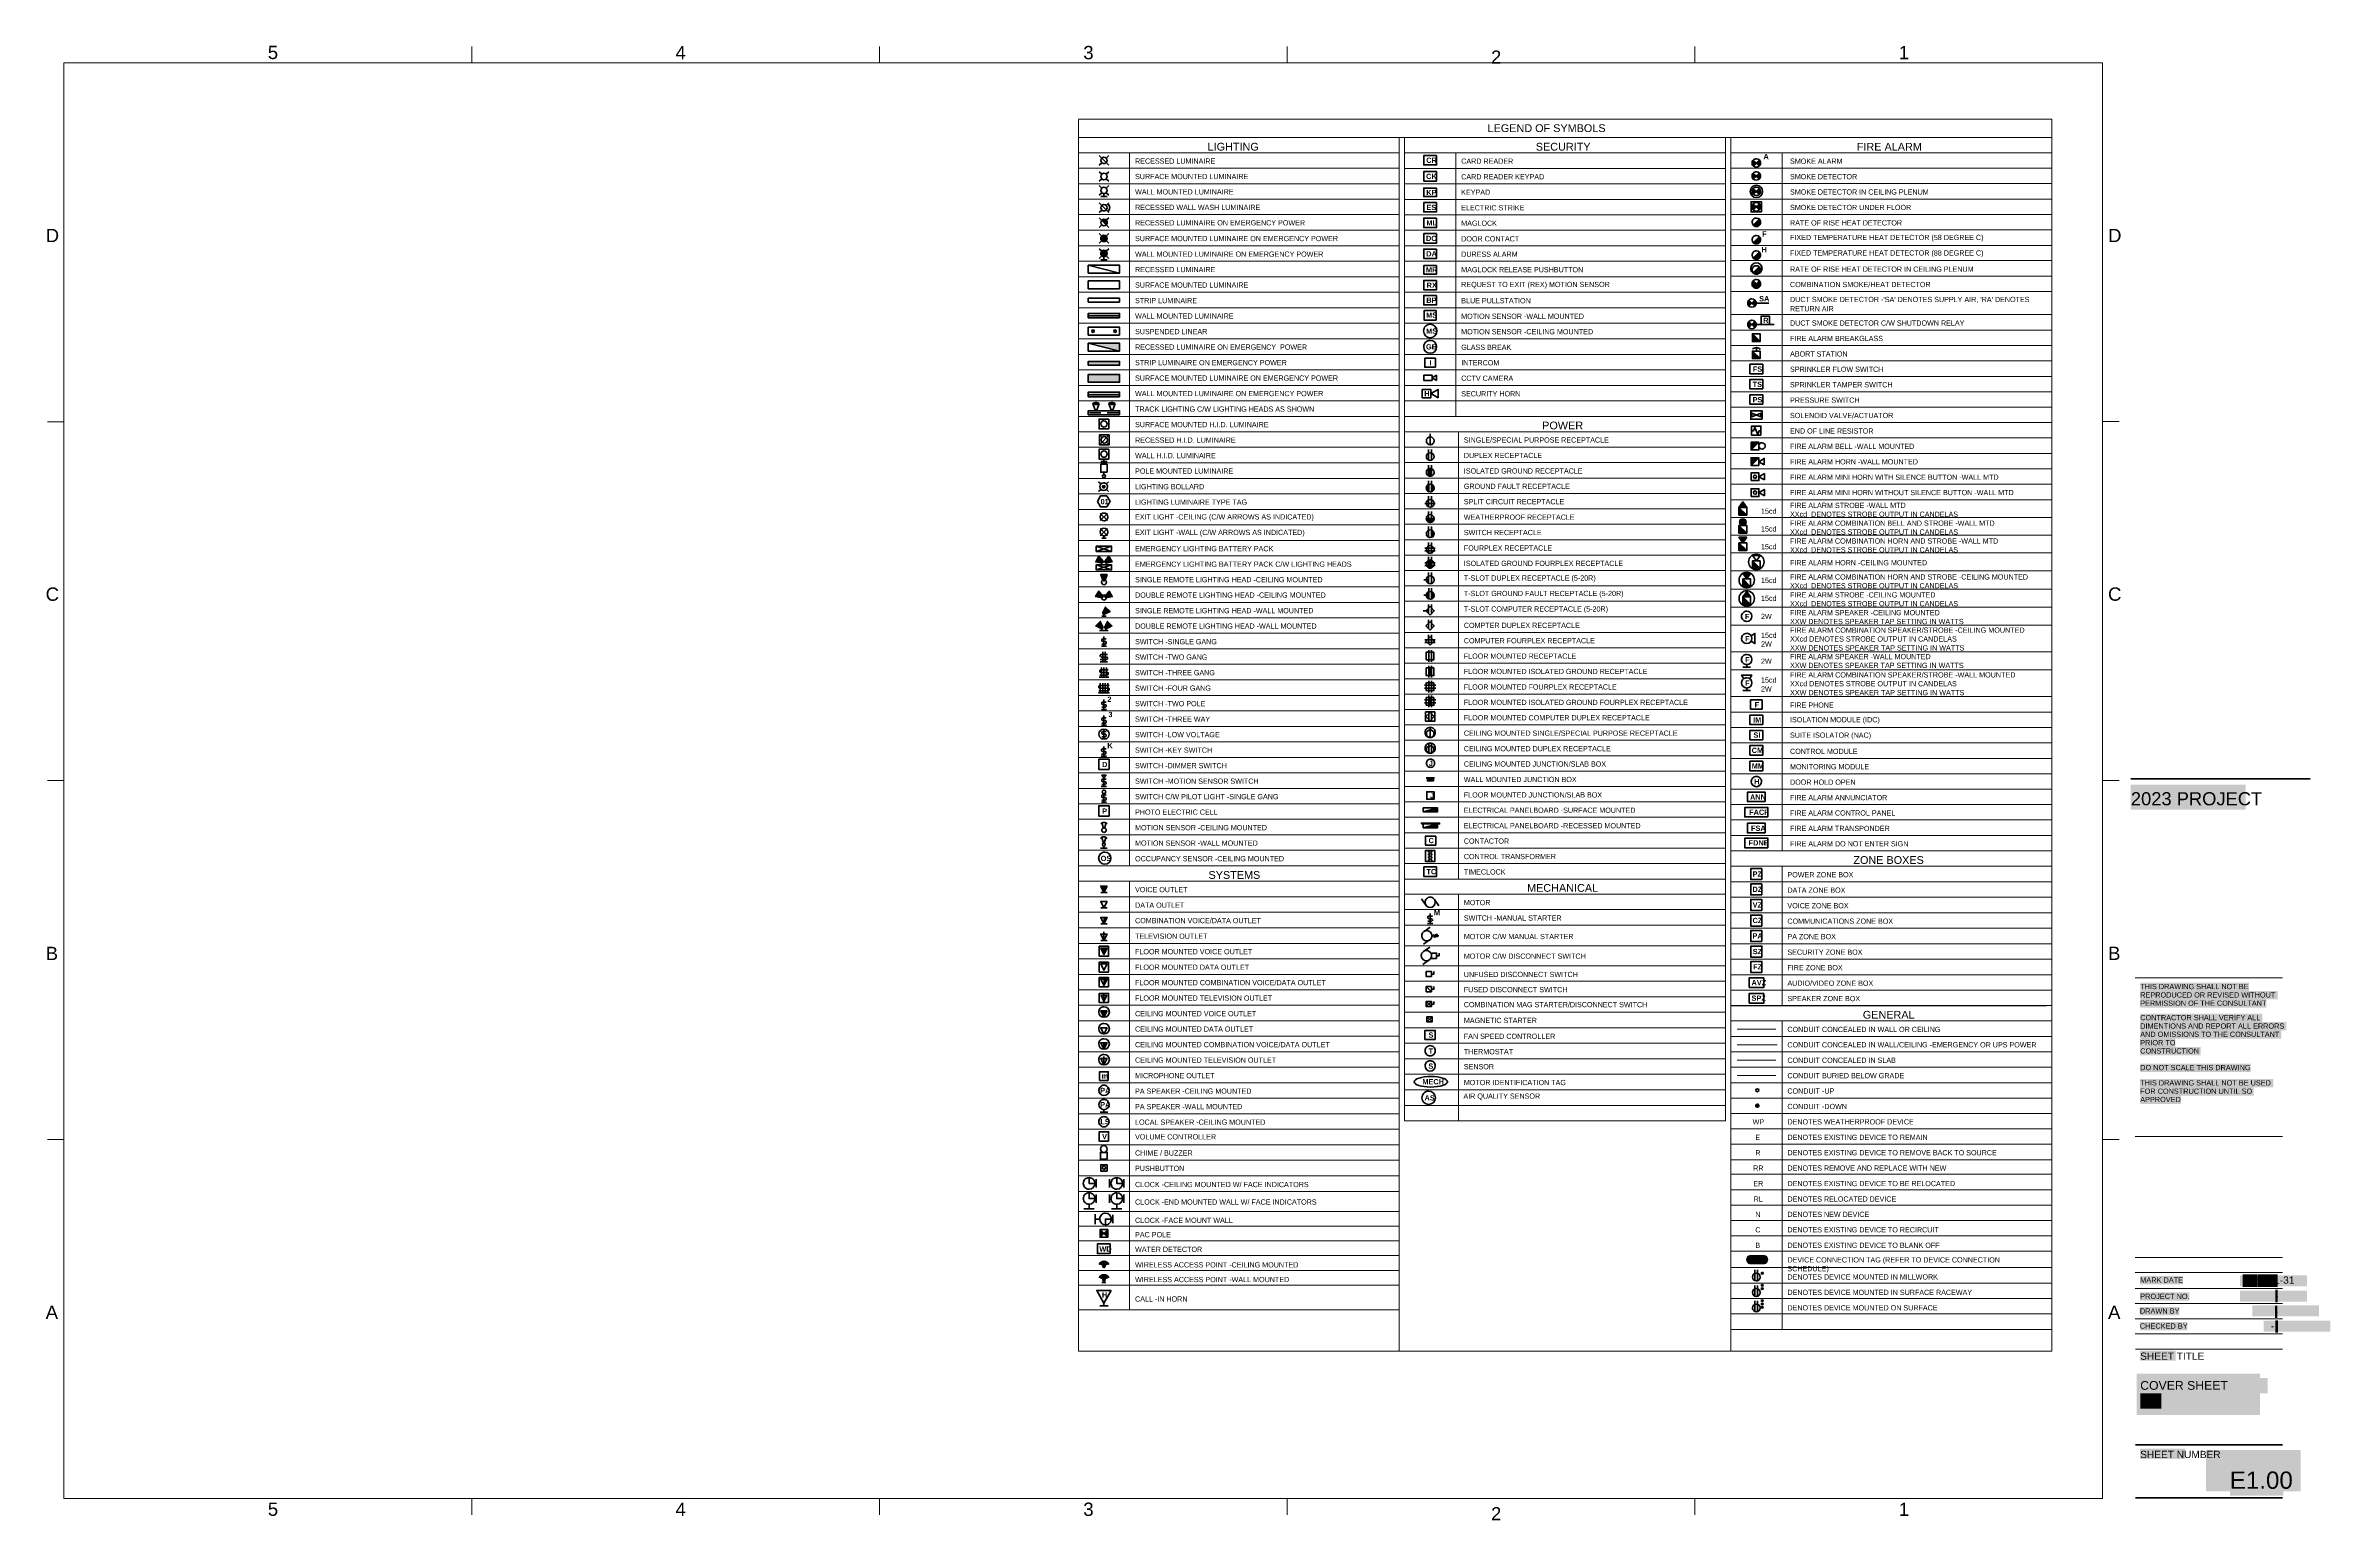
# Model space of a CAD drawing. Header units: millimetres. Extents: x -50.9 to 35.9, y -72.5 to 23.3.
# Drawn here: x 0.86 to 35.85, y 0.67 to 23.25 of the extents above.
import ezdxf

# ---------------------------------------------------------------- set-up
doc = ezdxf.new("R2010")
doc.units = ezdxf.units.MM
doc.layers.add('PDF2_Geometry', color=7, linetype='Continuous')
doc.layers.add('PDF2_Text', color=7, linetype='Continuous')
doc.layers.add('PDF2_Solid Fills', color=7, linetype='Continuous', true_color=0x7f7f7f)
doc.styles.add('PDF Arial', font='arial.ttf')
doc.styles.add('PDF Arial Narrow', font='ARIALN.TTF')
doc.styles.add('PDF ArialRoundedMT Bold', font='arialbd.ttf')
doc.styles.add('PDF GillSansMT', font='arial.ttf')
doc.styles.add('PDF GillSansMT-Condensed', font='arial.ttf')
doc.styles.add('PDF GillSansMTCondensed', font='arial.ttf')

msp = doc.modelspace()

# ---------------------------------------------------------------- hatches: boundary and pattern name
at = {"layer": 'PDF2_Solid Fills', "transparency": 33554559}
for color, points in [(256, [(27.06, 21.459), (27.015, 21.504), (27.013, 21.504), (26.997, 21.476), (26.995, 21.459), (27.002, 21.431), (27.013, 21.416), (27.017, 21.416)]), (256, [(27.122, 21.479), (27.107, 21.504), (27.105, 21.504), (27.06, 21.459), (27.103, 21.416), (27.108, 21.418), (27.123, 21.451)]), (256, [(27.06, 21.261), (27.017, 21.304), (27.013, 21.304), (26.997, 21.278), (26.995, 21.261), (27.003, 21.226), (27.015, 21.216)]), (256, [(27.06, 21.024), (27.015, 21.069), (27.013, 21.069), (26.997, 21.041), (26.995, 21.024), (27.002, 20.996), (27.013, 20.981), (27.017, 20.981)]), (256, [(27.122, 21.281), (27.107, 21.304), (27.103, 21.304), (27.06, 21.261), (27.107, 21.214), (27.123, 21.253)]), (256, [(27.122, 21.044), (27.107, 21.069), (27.105, 21.069), (27.06, 21.024), (27.103, 20.981), (27.108, 20.983), (27.123, 21.016)]), (256, [(27.06, 20.789), (27.017, 20.833), (27.013, 20.833), (26.997, 20.806), (26.995, 20.789), (27.002, 20.759), (27.015, 20.744)]), (256, [(27.11, 20.829), (27.107, 20.833), (27.103, 20.833), (27.06, 20.789), (27.107, 20.743), (27.123, 20.779), (27.125, 20.796)]), (256, [(17.094, 20.346), (17.079, 20.353), (17.054, 20.353), (17.03, 20.336), (17.019, 20.318), (17.02, 20.288), (17.035, 20.269), (17.054, 20.258), (17.079, 20.256), (17.107, 20.278), (17.114, 20.293), (17.115, 20.316), (17.109, 20.331)]), (256, [(17.094, 20.589), (17.079, 20.594), (17.054, 20.594), (17.032, 20.583), (17.102, 20.513), (17.114, 20.534), (17.115, 20.559), (17.109, 20.574)]), (256, [(27.122, 20.573), (27.107, 20.596), (27.103, 20.596), (27.013, 20.506), (27.043, 20.489), (27.077, 20.488), (27.108, 20.509), (27.123, 20.544)]), (256, [(27.122, 20.306), (27.107, 20.329), (27.103, 20.329), (27.013, 20.239), (27.043, 20.223), (27.077, 20.221), (27.108, 20.243), (27.123, 20.278)]), (256, [(17.109, 20.099), (17.079, 20.119), (17.054, 20.119), (17.03, 20.104), (17.019, 20.084), (17.02, 20.054), (17.035, 20.036), (17.054, 20.024), (17.079, 20.023), (17.107, 20.044), (17.114, 20.059), (17.115, 20.083)]), (256, [(27.122, 20.069), (27.107, 20.094), (27.103, 20.094), (27.013, 20.004), (27.033, 19.991), (27.068, 19.986), (27.095, 19.994), (27.108, 20.008), (27.123, 20.041)]), (256, [(27.058, 19.609), (27.015, 19.653), (27.013, 19.653), (26.997, 19.624), (26.995, 19.608), (27.002, 19.579), (27.017, 19.561), (27.043, 19.546), (27.068, 19.544), (27.102, 19.559), (27.122, 19.591), (27.123, 19.623), (27.107, 19.653)]), (256, [(27.122, 19.843), (27.107, 19.868), (27.105, 19.868), (27.013, 19.776), (27.043, 19.759), (27.077, 19.758), (27.108, 19.779), (27.123, 19.814)]), (256, [(26.992, 19.314), (26.948, 19.358), (26.947, 19.358), (26.93, 19.331), (26.927, 19.314), (26.937, 19.279), (26.948, 19.269), (26.99, 19.311)]), (256, [(27.057, 19.329), (27.04, 19.358), (27.037, 19.358), (26.992, 19.314), (27.037, 19.269), (27.042, 19.271), (27.055, 19.296)]), (256, [(26.993, 18.986), (26.95, 19.029), (26.947, 19.029), (26.93, 19.003), (26.928, 18.986), (26.937, 18.951), (26.948, 18.941)]), (256, [(27.055, 19.006), (27.04, 19.029), (27.037, 19.029), (26.993, 18.986), (27.04, 18.939), (27.057, 18.978)]), (256, [(16.834, 18.698), (17.307, 18.579), (17.307, 18.698)]), (256, [(27.118, 18.726), (27.002, 18.843), (27, 18.843), (27, 18.724)]), (256, [(27.118, 18.464), (27.003, 18.579), (27, 18.579), (27, 18.463)]), (256, [(16.975, 17.784), (16.962, 17.788), (16.927, 17.788), (16.895, 17.776), (16.912, 17.768), (16.955, 17.763), (16.975, 17.766), (16.992, 17.774)]), (256, [(17.239, 17.776), (17.205, 17.788), (17.172, 17.788), (17.139, 17.776), (17.155, 17.768), (17.199, 17.763), (17.219, 17.766)]), (256, [(26.98, 17.066), (27.097, 17.183), (26.98, 17.183)]), (256, [(26.978, 16.828), (27.095, 16.944), (26.978, 16.944)]), (256, [(22.02, 16.441), (22.042, 16.426), (22.042, 16.534), (22.039, 16.534), (22.015, 16.516), (22.005, 16.496), (22.007, 16.463)]), (256, [(22.077, 16.666), (22.084, 16.666), (22.084, 16.778), (22.077, 16.779), (22.049, 16.779), (22.04, 16.778), (22.04, 16.666), (22.049, 16.666), (22.055, 16.664), (22.07, 16.663), (22.07, 16.664)]), (256, [(22.112, 16.516), (22.087, 16.534), (22.084, 16.534), (22.084, 16.426), (22.11, 16.446), (22.12, 16.468), (22.122, 16.494)]), (256, [(26.912, 16.184), (26.855, 16.269), (26.853, 16.269), (26.793, 16.186)]), (256, [(26.912, 16.068), (26.795, 16.184), (26.793, 16.184), (26.793, 16.066)]), (256, [(22.12, 15.999), (22.122, 16.013), (22.005, 16.013), (22.009, 15.991), (22.025, 15.971), (22.047, 15.958), (22.079, 15.956), (22.109, 15.976)]), (256, [(22.097, 15.831), (22.087, 15.836), (22.084, 15.836), (22.084, 15.728), (22.1, 15.736), (22.117, 15.758), (22.12, 15.799), (22.112, 15.816)]), (256, [(26.912, 15.791), (26.795, 15.908), (26.793, 15.908), (26.793, 15.789)]), (256, [(17.052, 15.361), (16.992, 15.435), (16.99, 15.435), (16.94, 15.35), (16.975, 15.345), (17.039, 15.336), (17.05, 15.345)]), (256, [(17.192, 15.348), (17.144, 15.435), (17.142, 15.435), (17.08, 15.358), (17.089, 15.338), (17.104, 15.336)]), (256, [(26.912, 15.524), (26.795, 15.641), (26.793, 15.641), (26.793, 15.523)]), (256, [(26.855, 15.643), (26.912, 15.726), (26.795, 15.726)]), (256, [(17.085, 15.075), (17.115, 15.155), (17.019, 15.155), (17.052, 15.066), (17.07, 15.058)]), (256, [(22.08, 15.261), (22.084, 15.261), (22.084, 15.373), (22.077, 15.375), (22.049, 15.375), (22.04, 15.373), (22.04, 15.261), (22.045, 15.261), (22.055, 15.258), (22.07, 15.256), (22.07, 15.258)]), (256, [(26.972, 14.971), (26.855, 15.088), (26.853, 15.088), (26.853, 14.97)]), (256, [(26.913, 15.09), (26.972, 15.173), (26.855, 15.173)]), (256, [(27.118, 15.248), (27.002, 15.365), (27, 15.365), (27, 15.246)]), (256, [(17.047, 14.838), (16.99, 14.903), (16.989, 14.903), (16.939, 14.82), (16.974, 14.815), (16.994, 14.811), (17.037, 14.805), (17.049, 14.815)]), (256, [(17.194, 14.818), (17.145, 14.903), (17.144, 14.903), (17.082, 14.828), (17.087, 14.808), (17.105, 14.805)]), (256, [(22.019, 14.798), (22.042, 14.785), (22.042, 14.893), (22.039, 14.893), (22.015, 14.873), (22.005, 14.853), (22.007, 14.82)]), (256, [(22.097, 14.888), (22.087, 14.893), (22.084, 14.893), (22.084, 14.785), (22.1, 14.793), (22.117, 14.815), (22.12, 14.856), (22.112, 14.873)]), (256, [(26.972, 14.813), (26.913, 14.898), (26.912, 14.898), (26.853, 14.815)]), (256, [(26.972, 14.696), (26.855, 14.813), (26.853, 14.813), (26.853, 14.695)]), (256, [(17.049, 14.361), (17.012, 14.438), (17.009, 14.438), (16.94, 14.37), (17.037, 14.33), (17.049, 14.345)]), (256, [(17.159, 14.59), (17.09, 14.658), (17.089, 14.658), (17.049, 14.573), (17.052, 14.558), (17.07, 14.55)]), (256, [(17.189, 14.37), (17.12, 14.438), (17.119, 14.438), (17.08, 14.353), (17.084, 14.338), (17.102, 14.33)]), (256, [(21.957, 11.525), (22.177, 11.523), (22.177, 11.581), (22.172, 11.581)]), (256, [(21.957, 11.28), (22.177, 11.278), (22.177, 11.336), (22.172, 11.336)]), (256, [(17.069, 10.29), (17.115, 10.386), (17.019, 10.386)]), (256, [(17.07, 9.815), (17.115, 9.905), (17.07, 9.905)]), (256, [(17.069, 9.34), (17.115, 9.436), (17.019, 9.436)]), (256, [(17.114, 8.96), (17.115, 8.961), (17.069, 8.961), (17.069, 8.87)]), (256, [(17.069, 8.376), (17.115, 8.473), (17.019, 8.473)]), (256, [(17.114, 7.983), (17.115, 7.985), (17.074, 7.985), (17.074, 7.903)]), (256, [(27.097, 7.032), (27.083, 7.043), (27.067, 7.043), (27.052, 7.028), (27.055, 7.008), (27.068, 6.998), (27.08, 6.998), (27.095, 7.01)]), (256, [(17.067, 5.067), (17.009, 5.125), (17.007, 5.125), (17.007, 5.008), (17.01, 5.01)]), (256, [(17.067, 5.067), (17.125, 5.008), (17.125, 5.123), (17.124, 5.123)]), (7, [(17.084, 4.57), (17.075, 4.578), (17.057, 4.578), (17.049, 4.568), (17.052, 4.552), (17.07, 4.547), (17.082, 4.553)]), (7, [(17.084, 4.363), (17.074, 4.372), (17.06, 4.372), (17.049, 4.36), (17.052, 4.345), (17.07, 4.337), (17.082, 4.347)]), (7, [(27.163, 4.472), (27.157, 4.473), (27.147, 4.473), (27.135, 4.465), (27.135, 4.448), (27.157, 4.44), (27.163, 4.443), (27.168, 4.463)]), (7, [(27.163, 4.287), (27.157, 4.288), (27.147, 4.288), (27.135, 4.28), (27.135, 4.263), (27.157, 4.255), (27.163, 4.258), (27.168, 4.278)]), (7, [(27.163, 4.235), (27.157, 4.237), (27.147, 4.237), (27.135, 4.23), (27.135, 4.212), (27.157, 4.207), (27.163, 4.208), (27.168, 4.227)]), (7, [(27.163, 4.05), (27.157, 4.052), (27.147, 4.052), (27.135, 4.045), (27.135, 4.027), (27.157, 4.022), (27.163, 4.023), (27.168, 4.042)]), (7, [(27.163, 4), (27.157, 4.002), (27.147, 4.002), (27.135, 3.993), (27.135, 3.977), (27.157, 3.968), (27.163, 3.972), (27.168, 3.992)]), (7, [(27.163, 3.948), (27.157, 3.95), (27.147, 3.95), (27.135, 3.942), (27.135, 3.925), (27.157, 3.92), (27.163, 3.922), (27.168, 3.94)])]:
    msp.add_hatch(color=color, dxfattribs=at).paths.add_polyline_path(points)
at = {"layer": 'PDF2_Solid Fills', "true_color": 0xffffff, "transparency": 33554559}
msp.add_hatch(color=7, dxfattribs=at).paths.add_polyline_path([(27.192, 4.728), (27.187, 4.73), (26.96, 4.73), (26.93, 4.713), (26.913, 4.683), (26.91, 4.667), (26.92, 4.632), (26.943, 4.608), (26.977, 4.6), (27.168, 4.598), (27.205, 4.61), (27.225, 4.63), (27.233, 4.648), (27.235, 4.682), (27.222, 4.707)])

# ---------------------------------------------------------------- linework, layer by layer
at = {"layer": 'PDF2_Geometry', "lineweight": 9}
for points in [[(7.381, 22.992), (7.381, 23.242)], [(13.626, 22.992), (13.626, 23.242)], [(19.873, 22.992), (19.873, 23.242)], [(26.117, 22.992), (26.117, 23.242)], [(0.885, 17.496), (1.135, 17.496)], [(32.367, 17.498), (32.617, 17.498)], [(0.885, 12.001), (1.135, 12.001)], [(32.367, 12.002), (32.617, 12.002)], [(32.865, 8.978), (35.121, 8.978)], [(0.885, 6.505), (1.135, 6.505)], [(32.367, 6.505), (32.617, 6.505)], [(32.865, 6.55), (35.121, 6.55)], [(32.865, 4.698), (35.121, 4.698)], [(32.865, 4.467), (35.121, 4.467)], [(32.865, 4.223), (35.121, 4.223)], [(32.865, 3.992), (35.121, 3.992)], [(32.865, 3.76), (35.121, 3.76)], [(32.865, 3.528), (35.121, 3.528)], [(32.866, 3.293), (35.121, 3.293)], [(7.381, 0.758), (7.381, 1.008)], [(13.626, 0.758), (13.626, 1.008)], [(19.873, 0.758), (19.873, 1.008)], [(26.117, 0.758), (26.117, 1.008)]]:
    msp.add_lwpolyline(points, dxfattribs=at)
for points in [[(32.364, 1.008), (1.135, 1.008), (32.364, 1.008), (32.364, 22.993), (1.135, 22.993), (32.364, 22.993)], [(1.135, 1.008), (1.135, 22.992)]]:
    msp.add_lwpolyline(points, close=True, dxfattribs=at)
at = {"layer": 'PDF2_Geometry', "lineweight": 20}
for points in [[(16.674, 22.126), (16.674, 21.849), (26.312, 21.849)], [(16.675, 22.128), (31.585, 22.128), (31.585, 21.851), (26.314, 21.851)], [(21.552, 10.695), (16.674, 10.695), (16.674, 21.849), (21.59, 21.849), (21.59, 5.467)], [(21.59, 21.849), (21.59, 10.695), (21.59, 3.893), (16.674, 3.893), (16.674, 10.695), (21.59, 10.695)], [(31.585, 21.851), (31.585, 10.924), (26.669, 10.924), (31.585, 10.924), (31.585, 8.554), (31.585, 3.595), (26.669, 3.595), (31.585, 3.595), (31.585, 3.262), (16.675, 3.262)], [(21.67, 6.788), (26.587, 6.788), (26.587, 21.849), (21.67, 21.849), (21.67, 6.788), (21.67, 10.493), (26.587, 10.493), (26.587, 17.578), (26.587, 21.849)], [(21.67, 21.849), (21.67, 17.578), (21.67, 10.493), (26.508, 10.493)], [(26.667, 5.473), (26.667, 21.849), (26.667, 10.923), (26.667, 8.553), (26.667, 3.595), (26.667, 3.262)], [(16.674, 21.614), (21.59, 21.614)], [(16.674, 21.378), (21.59, 21.378)], [(17.46, 21.614), (17.46, 10.695)], [(26.587, 21.614), (21.67, 21.614)], [(26.587, 21.376), (21.67, 21.376)], [(22.457, 21.614), (22.457, 17.578)], [(26.669, 21.614), (31.585, 21.614)], [(26.669, 21.379), (31.585, 21.379)], [(27.453, 21.613), (27.453, 10.923)], [(16.674, 21.141), (21.59, 21.141)], [(26.587, 21.139), (21.67, 21.139)], [(26.669, 21.143), (31.585, 21.143)], [(16.674, 20.906), (21.59, 20.906)], [(16.674, 20.669), (21.59, 20.669)], [(26.587, 20.901), (21.67, 20.901)], [(26.587, 20.664), (21.67, 20.664)], [(26.669, 20.906), (31.585, 20.906)], [(26.669, 20.671), (31.585, 20.671)], [(16.674, 20.428), (21.59, 20.428)], [(26.587, 20.428), (21.67, 20.428)], [(26.669, 20.434), (31.585, 20.434)], [(16.674, 20.189), (21.59, 20.189)], [(16.674, 19.953), (21.59, 19.953)], [(26.587, 20.189), (21.67, 20.189)], [(26.587, 19.953), (21.67, 19.953)], [(26.669, 20.197), (31.585, 20.197)], [(26.669, 19.963), (31.585, 19.963)], [(16.674, 19.714), (21.59, 19.714)], [(26.587, 19.714), (21.67, 19.714)], [(26.669, 19.726), (31.585, 19.726)], [(16.674, 19.478), (21.59, 19.478)], [(26.587, 19.478), (21.67, 19.478)], [(26.669, 19.489), (31.585, 19.489)], [(16.674, 19.239), (21.59, 19.239)], [(16.674, 19.003), (21.59, 19.003)], [(26.587, 19.239), (21.67, 19.239)], [(26.587, 19.003), (21.67, 19.003)], [(26.669, 19.136), (31.585, 19.136)], [(26.669, 18.899), (31.585, 18.899)], [(16.674, 18.766), (21.59, 18.766)], [(26.587, 18.766), (21.67, 18.766)], [(26.669, 18.664), (31.585, 18.664)], [(16.674, 18.528), (21.59, 18.528)], [(16.674, 18.291), (21.59, 18.291)], [(26.587, 18.528), (21.67, 18.528)], [(26.587, 18.291), (21.67, 18.291)], [(26.669, 18.427), (31.585, 18.427)], [(16.674, 18.053), (21.59, 18.053)], [(26.587, 18.053), (21.67, 18.053)], [(26.669, 18.191), (31.585, 18.191)], [(26.669, 17.956), (31.585, 17.956)], [(16.674, 17.816), (21.59, 17.816)], [(16.674, 17.578), (21.59, 17.578)], [(26.587, 17.816), (21.67, 17.816)], [(26.587, 17.578), (21.67, 17.578), (26.587, 17.578)], [(26.669, 17.719), (31.585, 17.719)], [(16.674, 17.341), (21.59, 17.341)], [(21.67, 17.343), (26.587, 17.343)], [(22.497, 17.343), (22.497, 10.493)], [(26.669, 17.484), (31.585, 17.484)], [(26.669, 17.247), (31.585, 17.247)], [(16.674, 17.104), (21.59, 17.104)], [(16.674, 16.866), (21.59, 16.866)], [(21.67, 17.106), (26.587, 17.106)], [(21.67, 16.871), (26.587, 16.871)], [(26.669, 17.011), (31.585, 17.011)], [(16.674, 16.629), (21.59, 16.629)], [(21.67, 16.634), (26.587, 16.634)], [(26.669, 16.776), (31.585, 16.776)], [(26.669, 16.539), (31.585, 16.539)], [(16.674, 16.391), (21.59, 16.391)], [(16.674, 16.154), (21.59, 16.154)], [(21.67, 16.398), (26.587, 16.398)], [(21.67, 16.163), (26.587, 16.163)], [(26.669, 16.302), (31.585, 16.302)], [(16.674, 15.918), (21.59, 15.918)], [(21.67, 15.926), (26.587, 15.926)], [(26.669, 16.031), (31.585, 16.031)], [(26.669, 15.759), (31.585, 15.759)], [(16.674, 15.679), (21.59, 15.679)], [(16.674, 15.443), (21.59, 15.443)], [(21.67, 15.689), (26.587, 15.689)], [(21.67, 15.455), (26.587, 15.455)], [(26.669, 15.487), (31.585, 15.487)], [(16.674, 15.205), (21.59, 15.205)], [(21.67, 15.218), (26.587, 15.218)], [(26.669, 15.211), (31.585, 15.211)], [(16.674, 14.968), (21.59, 14.968)], [(16.674, 14.73), (21.59, 14.73)], [(21.67, 14.981), (26.587, 14.981)], [(21.67, 14.746), (26.587, 14.746)], [(26.669, 14.932), (31.585, 14.932)], [(16.674, 14.493), (21.59, 14.493)], [(21.67, 14.51), (26.587, 14.51)], [(26.669, 14.656), (31.585, 14.656)], [(26.669, 14.379), (31.585, 14.379)], [(16.674, 14.256), (21.59, 14.256)], [(16.674, 14.018), (21.59, 14.018)], [(21.67, 14.27), (26.587, 14.27)], [(21.67, 14.035), (26.587, 14.035)], [(16.674, 13.781), (21.59, 13.781)], [(21.67, 13.798), (26.587, 13.798)], [(26.669, 13.971), (31.585, 13.971)], [(26.669, 13.694), (31.585, 13.694)], [(16.674, 13.543), (21.59, 13.543)], [(16.674, 13.306), (21.59, 13.306)], [(21.67, 13.561), (26.587, 13.561)], [(21.67, 13.326), (26.587, 13.326)], [(16.674, 13.07), (21.59, 13.07)], [(21.67, 13.09), (26.587, 13.09)], [(26.669, 13.286), (31.585, 13.286)], [(26.669, 13.049), (31.585, 13.049)], [(16.674, 12.831), (21.59, 12.831)], [(21.67, 12.853), (26.587, 12.853)], [(21.67, 12.618), (26.587, 12.618)], [(26.669, 12.812), (31.585, 12.812)], [(16.674, 12.595), (21.59, 12.595)], [(16.674, 12.356), (21.59, 12.356)], [(21.67, 12.381), (26.587, 12.381)], [(26.669, 12.577), (31.585, 12.577)], [(26.669, 12.341), (31.585, 12.341)], [(16.674, 12.12), (21.59, 12.12)], [(21.67, 12.145), (26.587, 12.145)], [(21.67, 11.91), (26.587, 11.91)], [(26.669, 12.104), (31.585, 12.104)], [(16.674, 11.881), (21.59, 11.881)], [(16.674, 11.645), (21.59, 11.645)], [(21.67, 11.673), (26.587, 11.673)], [(26.669, 11.869), (31.585, 11.869)], [(26.669, 11.632), (31.585, 11.632)], [(16.674, 11.408), (21.59, 11.408)], [(21.67, 11.438), (26.587, 11.438)], [(21.67, 11.201), (26.587, 11.201)], [(26.669, 11.397), (31.585, 11.397)], [(16.674, 11.17), (21.59, 11.17)], [(16.674, 10.933), (21.59, 10.933)], [(21.67, 10.965), (26.587, 10.965)], [(26.669, 11.161), (31.585, 11.161)], [(21.67, 10.73), (26.587, 10.73)], [(26.669, 10.689), (31.585, 10.689)], [(27.453, 10.688), (27.453, 8.553)], [(16.674, 10.458), (21.59, 10.458)], [(16.674, 10.22), (21.59, 10.22)], [(17.46, 10.458), (17.46, 3.893)], [(21.67, 10.261), (26.587, 10.261)], [(22.497, 10.261), (22.497, 6.788)], [(26.587, 10.493), (26.587, 6.788)], [(26.669, 10.451), (31.585, 10.451)], [(26.669, 10.214), (31.585, 10.214)], [(16.674, 9.983), (21.59, 9.983)], [(21.67, 10.025), (26.587, 10.025)], [(26.669, 9.975), (31.585, 9.975)], [(16.674, 9.746), (21.59, 9.746)], [(16.674, 9.508), (21.59, 9.508)], [(21.67, 9.788), (26.587, 9.788)], [(21.67, 9.47), (26.587, 9.47)], [(26.669, 9.739), (31.585, 9.739)], [(26.669, 9.5), (31.585, 9.5)], [(16.674, 9.271), (21.59, 9.271)], [(21.67, 9.166), (26.587, 9.166)], [(26.669, 9.264), (31.585, 9.264)], [(16.674, 9.033), (21.59, 9.033)], [(16.674, 8.796), (21.59, 8.796)], [(21.67, 8.928), (26.587, 8.928)], [(16.674, 8.56), (21.59, 8.56)], [(21.67, 8.691), (26.587, 8.691)], [(21.67, 8.455), (26.587, 8.455)], [(26.668, 8.553), (31.506, 8.553)], [(26.669, 8.554), (31.585, 8.554)], [(16.674, 8.321), (21.59, 8.321)], [(16.674, 8.085), (21.59, 8.085)], [(21.67, 8.216), (26.587, 8.216)], [(26.669, 8.319), (31.585, 8.319)], [(26.669, 8.082), (31.585, 8.082)], [(27.453, 8.318), (27.453, 3.595)], [(16.674, 7.846), (21.59, 7.846)], [(21.67, 7.98), (26.587, 7.98)], [(21.67, 7.741), (26.587, 7.741)], [(26.669, 7.845), (31.585, 7.845)], [(16.674, 7.61), (21.59, 7.61)], [(16.674, 7.371), (21.59, 7.371)], [(21.67, 7.505), (26.587, 7.505)], [(26.669, 7.61), (31.585, 7.61)], [(26.669, 7.374), (31.585, 7.374)], [(16.674, 7.135), (21.59, 7.135)], [(21.67, 7.267), (26.587, 7.267)], [(21.67, 7.027), (26.587, 7.027)], [(26.669, 7.139), (31.585, 7.139)], [(16.674, 6.898), (21.59, 6.898)], [(16.674, 6.66), (21.59, 6.66)], [(26.669, 6.902), (31.585, 6.902)], [(26.669, 6.665), (31.585, 6.665)], [(16.674, 6.423), (21.59, 6.423)], [(26.669, 6.43), (31.585, 6.43)], [(16.674, 6.185), (21.59, 6.185)], [(26.669, 6.194), (31.585, 6.194)], [(26.669, 5.972), (31.585, 5.972)], [(16.674, 5.948), (21.59, 5.948)], [(16.674, 5.71), (21.59, 5.71)], [(26.669, 5.735), (31.585, 5.735)], [(16.674, 5.4), (21.59, 5.4)], [(26.669, 5.5), (31.585, 5.5)], [(26.669, 5.264), (31.585, 5.264)], [(16.674, 5.175), (21.59, 5.175)], [(16.674, 4.95), (21.59, 4.95)], [(26.669, 5.027), (31.585, 5.027)], [(16.674, 4.725), (21.59, 4.725)], [(26.669, 4.792), (31.585, 4.792)], [(16.674, 4.5), (21.59, 4.5)], [(16.674, 4.275), (21.59, 4.275)], [(26.669, 4.542), (31.585, 4.542)], [(26.669, 4.305), (31.585, 4.305)], [(16.674, 3.262), (16.674, 3.893)], [(21.59, 3.893), (21.59, 3.262)], [(26.669, 4.069), (31.585, 4.069)], [(26.669, 3.834), (31.585, 3.834)]]:
    msp.add_lwpolyline(points, dxfattribs=at)
for points in [[(31.585, 21.851), (26.669, 21.851)], [(31.585, 9.027), (26.669, 9.027)], [(31.585, 8.79), (26.669, 8.79)]]:
    msp.add_lwpolyline(points, close=True, dxfattribs=at)
at = {"layer": 'PDF2_Geometry', "lineweight": 35}
for points in [[(16.992, 21.571), (17.14, 21.424)], [(16.992, 21.424), (17.032, 21.463)], [(17.14, 21.571), (17.1, 21.533)], [(27.105, 21.413), (27.013, 21.504)], [(27.013, 21.413), (27.105, 21.504)], [(16.992, 21.324), (17.032, 21.286)], [(16.992, 21.178), (17.032, 21.216)], [(16.992, 21.113), (17.032, 21.073)], [(16.992, 20.964), (17.032, 21.004)], [(17.14, 21.324), (17.1, 21.286)], [(17.14, 21.178), (17.1, 21.216)], [(17.14, 21.113), (17.1, 21.073)], [(17.14, 20.964), (17.1, 21.004)], [(27.105, 21.213), (27.013, 21.304)], [(27.013, 21.213), (27.105, 21.304)], [(27.105, 20.978), (27.013, 21.069)], [(27.013, 20.978), (27.105, 21.069)], [(17.14, 20.698), (16.992, 20.846)], [(16.992, 20.698), (17.032, 20.738)], [(17.017, 20.943), (17.115, 20.943)], [(17.067, 20.943), (17.067, 20.989)], [(17.14, 20.846), (17.1, 20.808)], [(27.105, 20.741), (27.013, 20.833)], [(27.013, 20.741), (27.105, 20.833)], [(17.14, 20.473), (16.992, 20.619)], [(16.992, 20.473), (17.032, 20.511)], [(17.032, 20.338), (16.992, 20.378)], [(17.14, 20.619), (17.1, 20.581)], [(17.14, 20.378), (17.1, 20.338)], [(27.013, 20.504), (27.105, 20.596)], [(27.013, 20.238), (27.105, 20.329)], [(16.992, 20.229), (17.032, 20.269)], [(16.992, 20.144), (17.032, 20.106)], [(16.992, 19.998), (17.032, 20.036)], [(17.017, 19.974), (17.115, 19.974)], [(17.067, 19.974), (17.067, 20.021)], [(17.1, 20.269), (17.14, 20.229)], [(17.14, 20.144), (17.1, 20.106)], [(17.14, 19.998), (17.1, 20.036)], [(27.013, 20.003), (27.105, 20.094)], [(17.307, 19.773), (16.827, 19.773), (16.827, 19.893), (17.307, 19.773), (17.307, 19.893), (16.827, 19.893)], [(27.013, 19.774), (27.105, 19.868)], [(27.105, 19.653), (27.06, 19.606), (27.013, 19.653)], [(27.038, 19.266), (26.947, 19.358)], [(26.947, 19.266), (27.038, 19.358)], [(27.057, 19.313), (27.253, 19.313)], [(16.825, 19.118), (17.305, 19.118)], [(27.038, 18.938), (26.947, 19.029)], [(26.947, 18.938), (27.038, 19.029)], [(17.307, 18.578), (16.827, 18.578), (16.827, 18.698), (17.307, 18.578), (17.307, 18.698), (16.827, 18.698)], [(27, 18.843), (27.118, 18.724), (27.118, 18.843), (27, 18.843), (27, 18.724), (27.118, 18.724)], [(27, 18.579), (27.118, 18.463), (27.118, 18.579), (27, 18.579), (27, 18.463), (27.118, 18.463)], [(27.06, 18.579), (27.06, 18.629)], [(16.827, 17.909), (17.307, 17.909)], [(16.845, 17.633), (17.02, 17.633)], [(16.895, 17.774), (16.925, 17.689)], [(16.944, 17.676), (16.944, 17.663)], [(16.994, 17.774), (16.964, 17.689)], [(17.115, 17.633), (17.29, 17.633)], [(17.139, 17.774), (17.17, 17.689)], [(17.189, 17.676), (17.189, 17.663)], [(17.239, 17.774), (17.207, 17.689)], [(17.037, 17.253), (16.997, 17.293)], [(17.147, 17.293), (16.997, 17.143)], [(17.107, 17.183), (17.147, 17.143)], [(27.098, 17.183), (26.98, 17.064), (27.098, 17.064), (27.098, 17.183), (26.98, 17.183), (26.98, 17.064)], [(26.988, 17.358), (27.017, 17.358), (27.038, 17.409), (27.082, 17.303), (27.103, 17.358), (27.13, 17.358)], [(17.017, 16.886), (17.115, 16.886)], [(17.067, 16.924), (17.067, 16.886)], [(22.04, 17.073), (22.04, 16.908)], [(22.04, 16.831), (22.04, 16.666)], [(22.084, 17.073), (22.084, 16.906)], [(22.084, 16.831), (22.084, 16.666)], [(27.097, 16.944), (26.978, 16.826), (27.097, 16.826), (27.097, 16.944), (26.978, 16.944), (26.978, 16.826)], [(16.985, 16.576), (17.019, 16.543)], [(16.985, 16.426), (17.019, 16.459)], [(17.067, 16.723), (17.067, 16.684)], [(17.137, 16.576), (17.104, 16.543)], [(17.137, 16.426), (17.104, 16.459)], [(22.04, 16.591), (22.04, 16.424)], [(22.084, 16.591), (22.084, 16.424)], [(21.984, 16.246), (22.142, 16.246)], [(22.04, 16.356), (22.04, 16.191)], [(22.04, 16.121), (22.04, 16.013)], [(22.084, 16.356), (22.084, 16.191)], [(22.084, 16.121), (22.084, 16.013)], [(26.912, 16.066), (26.793, 16.066), (26.793, 16.184), (26.912, 16.184)], [(17.01, 15.983), (17.122, 16.093)], [(17.122, 15.983), (17.01, 16.093)], [(17.01, 15.751), (17.122, 15.863)], [(17.122, 15.751), (17.01, 15.863)], [(22.004, 16.013), (22.122, 16.013)], [(22.04, 15.891), (22.04, 15.726)], [(22.084, 15.891), (22.084, 15.726)], [(26.793, 15.908), (26.912, 15.789), (26.912, 15.908), (26.793, 15.908), (26.793, 15.789), (26.912, 15.789)], [(17.03, 15.335), (16.94, 15.348), (16.99, 15.435), (17.049, 15.365)], [(17.184, 15.589), (16.949, 15.589), (17.184, 15.511), (17.184, 15.589), (16.949, 15.511), (16.949, 15.589)], [(16.949, 15.511), (17.184, 15.511)], [(17.034, 15.714), (17.1, 15.714)], [(17.102, 15.335), (17.192, 15.348), (17.142, 15.435), (17.085, 15.365)], [(21.984, 15.561), (22.142, 15.561)], [(21.984, 15.518), (22.142, 15.518)], [(22.04, 15.649), (22.04, 15.484)], [(22.04, 15.426), (22.04, 15.261)], [(22.084, 15.649), (22.084, 15.484)], [(22.084, 15.426), (22.084, 15.26)], [(26.793, 15.641), (26.912, 15.523), (26.912, 15.641), (26.793, 15.641), (26.793, 15.523), (26.912, 15.523)], [(17.184, 15.305), (16.949, 15.305), (17.184, 15.226), (17.184, 15.305), (16.949, 15.226), (16.949, 15.305)], [(16.949, 15.226), (17.184, 15.226)], [(17.049, 15.07), (17.017, 15.155), (17.115, 15.155), (17.084, 15.07)], [(17.027, 15.305), (17.027, 15.335)], [(17.105, 15.305), (17.105, 15.335)], [(21.967, 15.075), (22.04, 15.075)], [(21.984, 15.336), (22.034, 15.336)], [(21.984, 15.295), (22.034, 15.295)], [(22.04, 15.185), (22.04, 15.02)], [(22.084, 15.185), (22.084, 15.02)], [(22.142, 15.336), (22.094, 15.336)], [(22.142, 15.295), (22.094, 15.295)], [(26.853, 15.088), (26.972, 14.97), (26.972, 15.088), (26.853, 15.088), (26.853, 14.97), (26.972, 14.97)], [(27, 15.365), (27.118, 15.246), (27.118, 15.365), (27, 15.365), (27, 15.246), (27.118, 15.246)], [(17.029, 14.803), (16.939, 14.818), (16.989, 14.903), (17.047, 14.833)], [(17.104, 14.803), (17.194, 14.818), (17.144, 14.903), (17.087, 14.833)], [(21.967, 14.838), (22.042, 14.838)], [(22.042, 14.948), (22.042, 14.783)], [(22.084, 14.948), (22.084, 14.783)], [(26.853, 14.813), (26.912, 14.898), (26.972, 14.813), (26.853, 14.813), (26.853, 14.695), (26.972, 14.695)], [(17.024, 14.331), (16.94, 14.368), (17.01, 14.438), (17.049, 14.356)], [(17.034, 14.52), (17.099, 14.52)], [(17.075, 14.551), (17.159, 14.588), (17.089, 14.658), (17.05, 14.576)], [(17.067, 14.548), (17.067, 14.52)], [(17.105, 14.331), (17.189, 14.368), (17.119, 14.438), (17.08, 14.356)], [(21.957, 14.601), (22.04, 14.601)], [(22.04, 14.696), (22.04, 14.558)], [(22.04, 14.463), (22.04, 14.325)], [(22.084, 14.696), (22.084, 14.558)], [(22.084, 14.463), (22.084, 14.325)], [(16.999, 14.3), (17.13, 14.3)], [(17.027, 14.058), (17.105, 14.058)], [(17.032, 14.328), (17.032, 14.3)], [(17.034, 14.16), (17.034, 14.14)], [(17.034, 14.091), (17.087, 14.091)], [(17.045, 14.17), (17.1, 14.17)], [(17.045, 14.13), (17.087, 14.13)], [(17.067, 14.208), (17.067, 14.058)], [(17.097, 14.328), (17.097, 14.3)], [(17.1, 14.101), (17.1, 14.121)], [(21.984, 14.158), (22.142, 14.158)], [(21.984, 14.115), (22.142, 14.115)], [(22.04, 14.233), (22.04, 14.095)], [(22.084, 14.231), (22.084, 14.095)], [(26.978, 14.135), (27.037, 14.098), (27.037, 14.255), (26.98, 14.216)], [(17.002, 13.686), (17.002, 13.666)], [(17.01, 13.923), (17.01, 13.903)], [(17.01, 13.853), (17.109, 13.853)], [(17.01, 13.821), (17.122, 13.821)], [(17.015, 13.695), (17.13, 13.695)], [(17.015, 13.656), (17.117, 13.656)], [(17.024, 13.933), (17.122, 13.933)], [(17.024, 13.893), (17.109, 13.893)], [(17.027, 13.733), (17.027, 13.585)], [(17.047, 13.971), (17.047, 13.821)], [(17.067, 13.733), (17.067, 13.585)], [(17.085, 13.971), (17.085, 13.821)], [(17.105, 13.733), (17.105, 13.585)], [(17.122, 13.863), (17.122, 13.883)], [(22.042, 13.82), (22.042, 13.998)], [(22.042, 13.58), (22.042, 13.756)], [(22.085, 13.82), (22.085, 13.998)], [(22.085, 13.58), (22.085, 13.756)], [(26.853, 13.736), (26.972, 13.736)], [(16.984, 13.343), (17.149, 13.343)], [(16.987, 13.445), (16.987, 13.425)], [(16.987, 13.376), (17.132, 13.376)], [(16.995, 13.585), (17.139, 13.585)], [(17, 13.455), (17.145, 13.455)], [(17, 13.415), (17.132, 13.415)], [(17.002, 13.616), (17.117, 13.616)], [(17.007, 13.493), (17.007, 13.343)], [(17.047, 13.493), (17.047, 13.343)], [(17.085, 13.493), (17.085, 13.343)], [(17.125, 13.493), (17.125, 13.343)], [(17.13, 13.626), (17.13, 13.646)], [(17.145, 13.385), (17.145, 13.405)], [(22.152, 13.461), (21.975, 13.461)], [(22.152, 13.418), (21.975, 13.418)], [(22.042, 13.351), (22.042, 13.528)], [(22.042, 13.123), (22.042, 13.301)], [(22.085, 13.351), (22.085, 13.528)], [(22.085, 13.123), (22.085, 13.301)], [(26.868, 13.561), (26.833, 13.615), (26.99, 13.615), (26.955, 13.561)], [(26.853, 13.378), (26.972, 13.378)], [(17.027, 13.091), (17.105, 13.091)], [(17.034, 13.193), (17.034, 13.173)], [(17.034, 13.123), (17.087, 13.123)], [(17.034, 12.95), (17.034, 12.93)], [(17.045, 13.203), (17.1, 13.203)], [(17.045, 13.163), (17.087, 13.163)], [(17.045, 12.96), (17.1, 12.96)], [(17.067, 13.241), (17.067, 13.091)], [(17.067, 12.998), (17.067, 12.848)], [(17.1, 13.133), (17.1, 13.153)], [(22.152, 13.235), (21.975, 13.235)], [(22.152, 13.191), (21.975, 13.191)], [(22.042, 12.9), (22.042, 13.06)], [(22.085, 12.9), (22.085, 13.06)], [(17.027, 12.848), (17.105, 12.848)], [(17.03, 12.638), (17.104, 12.638)], [(17.034, 12.881), (17.087, 12.881)], [(17.034, 12.74), (17.034, 12.72)], [(17.034, 12.671), (17.087, 12.671)], [(17.045, 12.92), (17.087, 12.92)], [(17.045, 12.75), (17.1, 12.75)], [(17.045, 12.71), (17.087, 12.71)], [(17.067, 12.788), (17.067, 12.638)], [(17.1, 12.89), (17.1, 12.91)], [(17.1, 12.681), (17.1, 12.701)], [(17.025, 12.373), (17.104, 12.373)], [(17.03, 12.475), (17.03, 12.455)], [(17.03, 12.406), (17.084, 12.406)], [(17.044, 12.485), (17.099, 12.485)], [(17.044, 12.445), (17.084, 12.445)], [(17.064, 12.523), (17.064, 12.373)], [(17.097, 12.416), (17.097, 12.435)], [(22.042, 12.42), (22.042, 12.571)], [(22.085, 12.42), (22.085, 12.571)], [(17.025, 11.911), (17.104, 11.911)], [(17.032, 12.013), (17.032, 11.993)], [(17.032, 11.943), (17.085, 11.943)], [(17.045, 12.023), (17.1, 12.023)], [(17.045, 11.983), (17.085, 11.983)], [(17.065, 12.041), (17.065, 11.911)], [(17.099, 11.953), (17.099, 11.973)], [(22.002, 12.045), (22.132, 12.045)], [(17.027, 11.668), (17.105, 11.668)], [(17.034, 11.77), (17.034, 11.75)], [(17.034, 11.7), (17.087, 11.7)], [(17.045, 11.78), (17.1, 11.78)], [(17.045, 11.74), (17.087, 11.74)], [(17.067, 11.798), (17.067, 11.668)], [(17.1, 11.71), (17.1, 11.73)], [(17.057, 11.273), (17.034, 11.351)], [(17.075, 11.273), (17.099, 11.351)], [(17.015, 10.963), (17.114, 10.963)], [(17.059, 11.04), (17.032, 11.13)], [(17.064, 10.963), (17.064, 10.996)], [(17.07, 11.04), (17.097, 11.13)], [(22.029, 10.916), (22.035, 10.916)], [(22.029, 10.87), (22.035, 10.87)], [(22.097, 10.916), (22.09, 10.916)], [(22.099, 10.87), (22.09, 10.87)], [(22.029, 10.823), (22.035, 10.823)], [(22.029, 10.776), (22.035, 10.776)], [(22.099, 10.823), (22.09, 10.823)], [(22.099, 10.776), (22.09, 10.776)], [(17.017, 10.288), (17.115, 10.288)], [(21.932, 10.188), (21.999, 10.091)], [(22.129, 10.178), (22.194, 10.081)], [(17.017, 10.053), (17.115, 10.053)], [(17.017, 9.806), (17.115, 9.806)], [(17.07, 9.905), (17.07, 9.813)], [(22.024, 9.813), (22.102, 9.813)], [(22.03, 9.915), (22.03, 9.895)], [(22.03, 9.845), (22.084, 9.845)], [(22.042, 9.925), (22.097, 9.925)], [(22.042, 9.885), (22.084, 9.885)], [(22.064, 9.963), (22.064, 9.813)], [(22.097, 9.855), (22.097, 9.875)], [(17.067, 9.551), (17.017, 9.65), (17.115, 9.65), (17.067, 9.551), (17.067, 9.683)], [(17.017, 9.551), (17.115, 9.551)], [(21.959, 9.493), (22.055, 9.56)], [(21.96, 9.383), (22.059, 9.45)], [(21.969, 9.69), (22.065, 9.755)], [(22.194, 9.625), (22.09, 9.625)], [(22.122, 9.645), (22.122, 9.611)], [(22.129, 9.603), (22.14, 9.603)], [(22.147, 9.638), (22.147, 9.611)], [(22.165, 9.645), (22.154, 9.645)], [(22.172, 9.638), (22.172, 9.601)], [(21.95, 9.186), (22.049, 9.253)], [(22.162, 9.318), (22.2, 9.318), (22.2, 9.358)], [(17.069, 8.961), (17.069, 8.868)], [(22.082, 8.766), (22.004, 8.766), (22.004, 8.845)], [(22.082, 9.038), (22.122, 9.038), (22.122, 9.078)], [(22.082, 8.805), (22.122, 8.805), (22.122, 8.845)], [(17.067, 8.621), (17.022, 8.71), (17.11, 8.71), (17.067, 8.621), (17.067, 8.723)], [(22.004, 8.618), (22.004, 8.54), (22.082, 8.618), (22.004, 8.618), (22.082, 8.54), (22.082, 8.618)], [(22.004, 8.54), (22.082, 8.54)], [(22.082, 8.578), (22.122, 8.578), (22.122, 8.618)], [(22.014, 8.385), (22.014, 8.305), (22.092, 8.385), (22.014, 8.385), (22.092, 8.305), (22.092, 8.385)], [(22.014, 8.305), (22.092, 8.305)], [(17.007, 6.92), (17.125, 6.92)], [(17.067, 6.92), (17.067, 6.96)], [(16.927, 5.598), (16.839, 5.598), (16.839, 5.687)], [(16.949, 5.895), (16.949, 5.768)], [(16.949, 5.663), (16.949, 5.535)], [(17.152, 5.895), (17.152, 5.768)], [(17.152, 5.663), (17.152, 5.535)], [(17.35, 5.598), (17.262, 5.598), (17.262, 5.687)], [(17.372, 5.895), (17.372, 5.768)], [(17.372, 5.663), (17.372, 5.535)], [(16.759, 5.442), (16.917, 5.442)], [(16.839, 5.51), (16.839, 5.442)], [(16.934, 5.363), (16.934, 5.207)], [(17.002, 5.285), (16.934, 5.285)], [(17.184, 5.442), (17.34, 5.442)], [(17.2, 5.348), (17.2, 5.222)], [(17.262, 5.51), (17.262, 5.442)], [(17.125, 5.125), (17.007, 5.007), (17.007, 5.125), (17.125, 5.007), (17.125, 5.125), (17.007, 5.125)], [(17.007, 5.007), (17.125, 5.007)], [(17.035, 4.312), (17.097, 4.312)], [(17.067, 4.337), (17.067, 4.312)], [(27.037, 4.507), (27.037, 4.342)], [(27.037, 4.27), (27.037, 4.105)], [(27.08, 4.507), (27.08, 4.342)], [(27.08, 4.27), (27.08, 4.105)], [(17.002, 3.957), (17.132, 3.957)], [(17.067, 3.957), (17.067, 4)], [(27.037, 4.035), (27.037, 3.87)], [(27.08, 4.035), (27.08, 3.868)]]:
    msp.add_lwpolyline(points, dxfattribs=at)
for points in [[(22.162, 21.573), (22.162, 21.428), (21.965, 21.428), (21.965, 21.573)], [(27.06, 21.458), (27.013, 21.504), (27.003, 21.491), (26.997, 21.474), (26.995, 21.458), (26.997, 21.441), (27.003, 21.426), (27.013, 21.413)], [(27.06, 21.458), (27.105, 21.413), (27.115, 21.426), (27.122, 21.441), (27.125, 21.458), (27.122, 21.474), (27.115, 21.491), (27.105, 21.504)], [(22.162, 21.328), (22.162, 21.181), (21.965, 21.181), (21.965, 21.328)], [(22.162, 21.074), (22.162, 20.944), (21.965, 20.944), (21.965, 21.074)], [(27.06, 21.259), (27.013, 21.304), (27.003, 21.291), (26.997, 21.276), (26.995, 21.259), (26.997, 21.243), (27.003, 21.226), (27.013, 21.213)], [(27.06, 21.023), (27.013, 21.069), (27.003, 21.056), (26.997, 21.039), (26.995, 21.023), (26.997, 21.006), (27.003, 20.991), (27.013, 20.978)], [(27.06, 21.259), (27.105, 21.213), (27.115, 21.226), (27.122, 21.243), (27.125, 21.259), (27.122, 21.276), (27.115, 21.291), (27.105, 21.304)], [(27.06, 21.023), (27.105, 20.978), (27.115, 20.991), (27.122, 21.006), (27.125, 21.023), (27.122, 21.039), (27.115, 21.056), (27.105, 21.069)], [(22.162, 20.853), (22.162, 20.708), (21.965, 20.708), (21.965, 20.853)], [(27.138, 20.708), (27.138, 20.866), (26.98, 20.866), (26.98, 20.708)], [(27.06, 20.788), (27.013, 20.833), (27.003, 20.819), (26.997, 20.804), (26.995, 20.788), (26.997, 20.769), (27.003, 20.754), (27.013, 20.741)], [(27.06, 20.788), (27.105, 20.741), (27.115, 20.754), (27.122, 20.769), (27.125, 20.788), (27.122, 20.804), (27.115, 20.819), (27.105, 20.833)], [(17.1, 20.511), (17.109, 20.521), (17.114, 20.533), (17.115, 20.546), (17.114, 20.559), (17.109, 20.571), (17.1, 20.581), (17.09, 20.589), (17.079, 20.593), (17.067, 20.594), (17.054, 20.593), (17.042, 20.589), (17.032, 20.581)], [(22.162, 20.616), (22.162, 20.469), (21.965, 20.469), (21.965, 20.616)], [(22.162, 20.378), (22.162, 20.233), (21.965, 20.233), (21.965, 20.378)], [(27.105, 20.596), (27.013, 20.504), (27.027, 20.494), (27.043, 20.488), (27.06, 20.486), (27.077, 20.488), (27.092, 20.494), (27.105, 20.504), (27.115, 20.518), (27.122, 20.534), (27.125, 20.551), (27.122, 20.568), (27.115, 20.583)], [(27.105, 20.329), (27.013, 20.238), (27.027, 20.228), (27.043, 20.221), (27.06, 20.219), (27.077, 20.221), (27.092, 20.228), (27.105, 20.238), (27.115, 20.251), (27.122, 20.268), (27.125, 20.284), (27.122, 20.301), (27.115, 20.316)], [(22.162, 20.141), (22.162, 19.996), (21.965, 19.996), (21.965, 20.141)], [(27.105, 20.094), (27.013, 20.003), (27.027, 19.991), (27.043, 19.986), (27.06, 19.983), (27.077, 19.986), (27.092, 19.991), (27.105, 20.003), (27.115, 20.016), (27.122, 20.031), (27.125, 20.048), (27.122, 20.064), (27.115, 20.081)], [(17.307, 19.533), (16.827, 19.533), (16.827, 19.653), (17.307, 19.653)], [(22.162, 19.888), (22.162, 19.758), (21.965, 19.758), (21.965, 19.888)], [(22.162, 19.661), (22.162, 19.516), (21.965, 19.516), (21.965, 19.661)], [(27.06, 19.606), (27.013, 19.653), (27.003, 19.639), (26.997, 19.623), (26.995, 19.606), (26.997, 19.589), (27.003, 19.574), (27.013, 19.561), (27.027, 19.551), (27.043, 19.544), (27.06, 19.541), (27.077, 19.544), (27.092, 19.551), (27.105, 19.561), (27.115, 19.574), (27.122, 19.589), (27.125, 19.606), (27.122, 19.623), (27.115, 19.639), (27.105, 19.653)], [(27.105, 19.868), (27.013, 19.774), (27.027, 19.764), (27.043, 19.758), (27.06, 19.756), (27.077, 19.758), (27.092, 19.764), (27.105, 19.774), (27.115, 19.788), (27.122, 19.804), (27.125, 19.821), (27.122, 19.838), (27.115, 19.853)], [(17.307, 19.329), (16.827, 19.329), (16.827, 19.388), (17.307, 19.388)], [(22.162, 19.431), (22.162, 19.286), (21.965, 19.286), (21.965, 19.431)], [(26.992, 19.313), (26.947, 19.358), (26.937, 19.344), (26.93, 19.329), (26.927, 19.313), (26.93, 19.294), (26.937, 19.279), (26.947, 19.266)], [(26.992, 19.313), (27.038, 19.266), (27.048, 19.279), (27.055, 19.294), (27.057, 19.313), (27.055, 19.329), (27.048, 19.344), (27.038, 19.358)], [(17.305, 19.088), (16.825, 19.088), (16.825, 19.156), (17.305, 19.156)], [(17.307, 18.823), (16.827, 18.823), (16.827, 18.943), (17.307, 18.943)], [(22.155, 19.199), (22.155, 19.054), (21.969, 19.054), (21.969, 19.199)], [(26.993, 18.984), (26.947, 19.029), (26.937, 19.016), (26.93, 19.001), (26.928, 18.984), (26.93, 18.968), (26.937, 18.951), (26.947, 18.938)], [(26.993, 18.984), (27.038, 18.938), (27.048, 18.951), (27.055, 18.968), (27.058, 18.984), (27.055, 19.001), (27.048, 19.016), (27.038, 19.029)], [(27.26, 19.113), (27.133, 19.113), (27.133, 18.984), (27.26, 18.984)], [(17.307, 18.578), (17.307, 18.698), (16.827, 18.698)], [(27, 18.724), (27.118, 18.724), (27, 18.843)], [(27, 18.463), (27.118, 18.463), (27, 18.579)], [(17.307, 18.361), (16.827, 18.361), (16.827, 18.419), (17.307, 18.419)], [(16.827, 18.361), (17.307, 18.361), (17.307, 18.419), (16.827, 18.419)], [(17.307, 18.101), (16.827, 18.101), (16.827, 18.221), (17.307, 18.221)], [(16.827, 18.101), (17.307, 18.101), (17.307, 18.221), (16.827, 18.221)], [(22.092, 18.128), (22.092, 18.208), (21.965, 18.208), (21.965, 18.128)], [(22.145, 18.331), (22.145, 18.469), (21.98, 18.469), (21.98, 18.331)], [(22.16, 18.128), (22.092, 18.168), (22.16, 18.208)], [(27.158, 18.231), (26.962, 18.231), (26.962, 18.376), (27.158, 18.376)], [(17.307, 17.879), (16.827, 17.879), (16.827, 17.949), (17.307, 17.949)], [(16.827, 17.909), (17.307, 17.909), (17.307, 17.949), (16.827, 17.949)], [(22.072, 17.861), (22.072, 17.991), (21.942, 17.991), (21.942, 17.861)], [(22.184, 17.861), (22.072, 17.926), (22.184, 17.991)], [(27.158, 17.998), (26.962, 17.998), (26.962, 18.143), (27.158, 18.143)], [(27.158, 17.763), (26.962, 17.763), (26.962, 17.908), (27.158, 17.908)], [(17.307, 17.603), (16.827, 17.603), (16.827, 17.663), (17.307, 17.663)], [(16.994, 17.774), (16.975, 17.783), (16.955, 17.788), (16.934, 17.788), (16.914, 17.783), (16.895, 17.774), (16.914, 17.764), (16.934, 17.761), (16.955, 17.761), (16.975, 17.764)], [(17.14, 17.536), (17.14, 17.386), (16.992, 17.386), (16.992, 17.536)], [(17.239, 17.774), (17.219, 17.783), (17.199, 17.788), (17.179, 17.788), (17.157, 17.783), (17.139, 17.774), (17.157, 17.764), (17.179, 17.761), (17.199, 17.761), (17.219, 17.764)], [(27.147, 17.534), (26.973, 17.534), (26.973, 17.663), (27.147, 17.663)], [(26.993, 17.569), (27.127, 17.628), (27.127, 17.569), (26.993, 17.628)], [(17.147, 17.293), (17.147, 17.143), (16.997, 17.143), (16.997, 17.293)], [(26.98, 17.183), (26.98, 17.064), (27.098, 17.183)], [(27.13, 17.288), (26.988, 17.288), (26.988, 17.429), (27.13, 17.429)], [(17.14, 17.074), (17.14, 16.924), (16.992, 16.924), (16.992, 17.074)], [(17.115, 16.723), (17.017, 16.723), (17.017, 16.846), (17.115, 16.846)], [(26.978, 16.944), (26.978, 16.826), (27.097, 16.944)], [(27.182, 16.836), (27.097, 16.884), (27.182, 16.934)], [(22.042, 16.424), (22.042, 16.534), (22.029, 16.528), (22.019, 16.519), (22.01, 16.508), (22.005, 16.494), (22.004, 16.479), (22.005, 16.466), (22.01, 16.453), (22.019, 16.441), (22.029, 16.431)], [(22.04, 16.666), (22.055, 16.663), (22.07, 16.663), (22.084, 16.666), (22.084, 16.776), (22.07, 16.779), (22.055, 16.779), (22.04, 16.776)], [(22.084, 16.424), (22.097, 16.431), (22.107, 16.441), (22.115, 16.453), (22.12, 16.466), (22.122, 16.479), (22.12, 16.494), (22.115, 16.508), (22.107, 16.519), (22.097, 16.528), (22.084, 16.534)], [(26.98, 16.594), (27.098, 16.594), (27.098, 16.711), (26.98, 16.711)], [(26.98, 16.351), (27.098, 16.351), (27.098, 16.469), (26.98, 16.469)], [(27.183, 16.604), (27.098, 16.653), (27.183, 16.703)], [(27.183, 16.361), (27.098, 16.411), (27.183, 16.459)], [(16.965, 16.274), (17.014, 16.191), (17.11, 16.191), (17.16, 16.274), (17.11, 16.359), (17.014, 16.359)], [(26.912, 16.184), (26.912, 16.066), (26.793, 16.184), (26.853, 16.269)], [(26.793, 16.184), (26.912, 16.184), (26.853, 16.269)], [(26.793, 16.066), (26.912, 16.066), (26.793, 16.184)], [(22.122, 16.013), (22.004, 16.013), (22.005, 15.998), (22.012, 15.983), (22.022, 15.971), (22.034, 15.961), (22.047, 15.956), (22.064, 15.954), (22.079, 15.956), (22.092, 15.961), (22.105, 15.971), (22.114, 15.983), (22.12, 15.998)], [(22.084, 15.726), (22.097, 15.733), (22.107, 15.741), (22.115, 15.753), (22.12, 15.766), (22.122, 15.781), (22.12, 15.794), (22.115, 15.808), (22.107, 15.819), (22.097, 15.829), (22.084, 15.836)], [(26.793, 15.789), (26.912, 15.789), (26.793, 15.908)], [(16.99, 15.435), (16.94, 15.348), (16.985, 15.341), (17.03, 15.335), (17.034, 15.333), (17.039, 15.335), (17.044, 15.336), (17.047, 15.34), (17.05, 15.343), (17.052, 15.348), (17.052, 15.353), (17.052, 15.356), (17.05, 15.361), (17.047, 15.365)], [(17.142, 15.435), (17.085, 15.365), (17.082, 15.361), (17.08, 15.356), (17.08, 15.353), (17.082, 15.348), (17.084, 15.343), (17.085, 15.34), (17.089, 15.336), (17.094, 15.335), (17.099, 15.333), (17.104, 15.335), (17.147, 15.341), (17.192, 15.348)], [(26.912, 15.726), (26.853, 15.641), (26.793, 15.726)], [(26.912, 15.726), (26.793, 15.726), (26.853, 15.641)], [(26.793, 15.523), (26.912, 15.523), (26.793, 15.641)], [(27.118, 15.45), (27.06, 15.365), (27, 15.45)], [(17.115, 15.155), (17.017, 15.155), (17.032, 15.113), (17.049, 15.07), (17.05, 15.066), (17.054, 15.063), (17.057, 15.06), (17.062, 15.058), (17.067, 15.058), (17.07, 15.058), (17.075, 15.06), (17.079, 15.063), (17.082, 15.066), (17.084, 15.07)], [(22.04, 15.261), (22.055, 15.256), (22.07, 15.256), (22.084, 15.261), (22.084, 15.371), (22.07, 15.375), (22.055, 15.375), (22.04, 15.371)], [(26.972, 15.173), (26.912, 15.088), (26.853, 15.173)], [(26.912, 15.088), (26.972, 15.173), (26.853, 15.173)], [(26.853, 14.97), (26.972, 14.97), (26.853, 15.088)], [(27, 15.246), (27.118, 15.246), (27, 15.365)], [(16.989, 14.903), (16.939, 14.818), (16.984, 14.811), (17.029, 14.803), (17.034, 14.803), (17.037, 14.803), (17.042, 14.806), (17.045, 14.808), (17.049, 14.813), (17.05, 14.816), (17.05, 14.821), (17.05, 14.826), (17.049, 14.83), (17.047, 14.835)], [(17.144, 14.903), (17.087, 14.835), (17.084, 14.83), (17.082, 14.826), (17.082, 14.821), (17.084, 14.816), (17.085, 14.813), (17.087, 14.808), (17.092, 14.806), (17.095, 14.803), (17.1, 14.803), (17.105, 14.803), (17.149, 14.811), (17.194, 14.818)], [(22.042, 14.783), (22.042, 14.893), (22.029, 14.886), (22.019, 14.876), (22.01, 14.865), (22.005, 14.851), (22.004, 14.838), (22.005, 14.823), (22.01, 14.81), (22.019, 14.798), (22.029, 14.79)], [(22.084, 14.783), (22.097, 14.79), (22.107, 14.798), (22.115, 14.81), (22.12, 14.823), (22.122, 14.838), (22.12, 14.851), (22.115, 14.865), (22.107, 14.876), (22.097, 14.886), (22.084, 14.893)], [(26.912, 14.898), (26.853, 14.813), (26.972, 14.813)], [(26.972, 14.813), (26.853, 14.813), (26.972, 14.695)], [(26.853, 14.695), (26.972, 14.695), (26.853, 14.813)], [(17.01, 14.438), (16.94, 14.368), (16.982, 14.35), (17.024, 14.331), (17.027, 14.33), (17.032, 14.33), (17.037, 14.33), (17.04, 14.331), (17.044, 14.335), (17.047, 14.338), (17.049, 14.343), (17.05, 14.348), (17.05, 14.351), (17.049, 14.356)], [(17.089, 14.658), (17.05, 14.576), (17.049, 14.571), (17.049, 14.568), (17.049, 14.563), (17.05, 14.558), (17.054, 14.555), (17.057, 14.551), (17.062, 14.55), (17.067, 14.55), (17.07, 14.55), (17.075, 14.551), (17.117, 14.57), (17.159, 14.588)], [(17.119, 14.438), (17.082, 14.356), (17.08, 14.351), (17.08, 14.348), (17.08, 14.343), (17.082, 14.338), (17.085, 14.335), (17.089, 14.331), (17.094, 14.33), (17.097, 14.33), (17.102, 14.33), (17.107, 14.331), (17.149, 14.35), (17.189, 14.368)], [(22.064, 14.536), (21.999, 14.601), (22.064, 14.665), (22.127, 14.601)], [(22.064, 14.303), (21.999, 14.368), (22.064, 14.431), (22.127, 14.368)], [(22.064, 14.073), (21.999, 14.136), (22.064, 14.201), (22.127, 14.136)], [(22.122, 13.968), (22.122, 13.85), (22.004, 13.85), (22.004, 13.968)], [(22.122, 13.726), (22.122, 13.608), (22.004, 13.608), (22.004, 13.726)], [(22.042, 13.608), (22.085, 13.608), (22.085, 13.726), (22.042, 13.726)], [(22.122, 13.498), (22.122, 13.38), (22.004, 13.38), (22.004, 13.498)], [(22.134, 13.051), (22.134, 12.91), (21.992, 12.91), (21.992, 13.051)], [(22.064, 12.916), (21.999, 12.98), (22.064, 13.043), (22.127, 12.98)], [(22.122, 13.271), (22.122, 13.153), (22.004, 13.153), (22.004, 13.271)], [(22.042, 13.153), (22.085, 13.153), (22.085, 13.271), (22.042, 13.271)], [(27.158, 12.858), (26.962, 12.858), (26.962, 13.003), (27.158, 13.003)], [(27.148, 13.096), (26.972, 13.096), (26.972, 13.235), (27.148, 13.235)], [(27.158, 12.625), (26.962, 12.625), (26.962, 12.77), (27.158, 12.77)], [(17.145, 12.171), (17.145, 12.328), (16.987, 12.328), (16.987, 12.171)], [(27.158, 12.391), (26.962, 12.391), (26.962, 12.538), (27.158, 12.538)], [(27.158, 12.151), (26.962, 12.151), (26.962, 12.296), (27.158, 12.296)], [(17.1, 12.085), (17.065, 12.041), (17.034, 12.085)], [(22.114, 12.045), (22.114, 11.995), (22.022, 11.995), (22.022, 12.045)], [(22.114, 11.995), (22.114, 12.045), (22.022, 12.045), (22.022, 11.995)], [(17.145, 11.456), (17.145, 11.615), (16.987, 11.615), (16.987, 11.456)], [(22.177, 11.523), (21.957, 11.523), (21.957, 11.581), (22.177, 11.581)], [(22.177, 11.581), (21.957, 11.523), (22.177, 11.523)], [(22.124, 11.83), (22.124, 11.715), (22.01, 11.715), (22.01, 11.83)], [(27.237, 11.443), (26.882, 11.443), (26.882, 11.588), (27.237, 11.588)], [(27.197, 11.678), (26.922, 11.678), (26.922, 11.823), (27.197, 11.823)], [(21.929, 11.336), (22.207, 11.336), (22.207, 11.35), (21.929, 11.35)], [(22.177, 11.278), (21.957, 11.278), (21.957, 11.336), (22.177, 11.336)], [(22.177, 11.336), (21.957, 11.278), (22.177, 11.278)], [(27.197, 11.2), (26.922, 11.2), (26.922, 11.346), (27.197, 11.346)], [(22.149, 11.151), (22.149, 11.013), (21.99, 11.013), (21.99, 11.151)], [(22.134, 10.931), (22.134, 10.761), (21.992, 10.761), (21.992, 10.931)], [(27.237, 10.973), (26.882, 10.973), (26.882, 11.118), (27.237, 11.118)], [(22.162, 10.678), (22.162, 10.533), (21.965, 10.533), (21.965, 10.678)], [(27.143, 10.485), (27.143, 10.653), (26.975, 10.653), (26.975, 10.485)], [(17.115, 10.386), (17.067, 10.288), (17.017, 10.386)], [(17.115, 10.386), (17.017, 10.386), (17.067, 10.288)], [(17.115, 10.151), (17.067, 10.053), (17.017, 10.151)], [(27.143, 10.25), (27.143, 10.418), (26.975, 10.418), (26.975, 10.25)], [(27.143, 10.01), (27.143, 10.18), (26.975, 10.18), (26.975, 10.01)], [(17.115, 9.905), (17.067, 9.806), (17.017, 9.905)], [(17.07, 9.813), (17.115, 9.905), (17.07, 9.905)], [(27.143, 9.773), (27.143, 9.941), (26.975, 9.941), (26.975, 9.773)], [(17.137, 9.463), (17.137, 9.31), (16.995, 9.31), (16.995, 9.463)], [(27.143, 9.535), (27.143, 9.705), (26.975, 9.705), (26.975, 9.535)], [(27.145, 9.296), (27.145, 9.465), (26.977, 9.465), (26.977, 9.296)], [(17.137, 9.221), (17.137, 9.068), (16.995, 9.068), (16.995, 9.221)], [(17.115, 9.436), (17.067, 9.338), (17.017, 9.436)], [(17.067, 9.338), (17.115, 9.436), (17.017, 9.436)], [(17.115, 9.195), (17.067, 9.096), (17.017, 9.195)], [(22.162, 9.278), (22.082, 9.278), (22.082, 9.358), (22.162, 9.358)], [(27.145, 9.061), (27.145, 9.231), (26.977, 9.231), (26.977, 9.061)], [(17.137, 8.841), (16.995, 8.841), (16.995, 8.983), (17.137, 8.983)], [(17.115, 8.961), (17.067, 8.863), (17.017, 8.961)], [(17.069, 8.868), (17.115, 8.961), (17.069, 8.961)], [(22.082, 8.998), (22.004, 8.998), (22.004, 9.078), (22.082, 9.078)], [(22.082, 8.845), (22.004, 8.845), (22.082, 8.766)], [(27.177, 8.978), (27.177, 8.833), (26.952, 8.833), (26.952, 8.978)], [(17.137, 8.6), (16.995, 8.6), (16.995, 8.741), (17.137, 8.741)], [(17.115, 8.473), (17.067, 8.375), (17.017, 8.473)], [(17.115, 8.473), (17.017, 8.473), (17.067, 8.375)], [(27.177, 8.74), (27.177, 8.593), (26.952, 8.593), (26.952, 8.74)], [(17.115, 8.216), (17.067, 8.118), (17.017, 8.216)], [(22.142, 8.036), (21.984, 8.036), (21.984, 8.175), (22.142, 8.175)], [(17.074, 7.901), (17.115, 7.985), (17.074, 7.985)], [(17.132, 7.41), (17.132, 7.541), (17, 7.541), (17, 7.41)], [(17.137, 6.48), (16.995, 6.48), (16.995, 6.622), (17.137, 6.622)], [(17.117, 6.202), (17.117, 6.305), (17.012, 6.305), (17.012, 6.202)], [(17.115, 6.02), (17.115, 6.118), (17.017, 6.118), (17.017, 6.02)], [(17.164, 4.758), (16.967, 4.758), (16.967, 4.905), (17.164, 4.905)], [(17.007, 5.007), (17.067, 5.065), (17.007, 5.125)], [(17.125, 5.125), (17.067, 5.065), (17.125, 5.007)], [(17.049, 4.562), (17.049, 4.557), (17.05, 4.552), (17.054, 4.548), (17.057, 4.547), (17.062, 4.545), (17.067, 4.543), (17.07, 4.545), (17.075, 4.547), (17.079, 4.548), (17.082, 4.552), (17.084, 4.557), (17.084, 4.562), (17.084, 4.567), (17.082, 4.57), (17.079, 4.573), (17.075, 4.577), (17.07, 4.578), (17.067, 4.578), (17.062, 4.578), (17.057, 4.577), (17.054, 4.573), (17.05, 4.57), (17.049, 4.567)], [(17.049, 4.353), (17.049, 4.35), (17.05, 4.345), (17.054, 4.342), (17.057, 4.338), (17.062, 4.337), (17.067, 4.337), (17.07, 4.337), (17.075, 4.338), (17.079, 4.342), (17.082, 4.345), (17.084, 4.35), (17.084, 4.353), (17.084, 4.358), (17.082, 4.363), (17.079, 4.367), (17.075, 4.368), (17.07, 4.372), (17.067, 4.372), (17.062, 4.372), (17.057, 4.368), (17.054, 4.367), (17.05, 4.363), (17.049, 4.358)], [(17.177, 4.193), (16.955, 4.193), (17.067, 4)]]:
    msp.add_lwpolyline(points, close=True, dxfattribs=at)
for points in [[(27.125, 21.459, 0.413494), (27.06, 21.524, 0.423077), (26.995, 21.459, 0.413494), (27.06, 21.394)], [(27.125, 21.259, 0.413494), (27.06, 21.324, 0.423077), (26.995, 21.259, 0.413494), (27.06, 21.194)], [(27.125, 21.024, 0.413494), (27.06, 21.089, 0.423077), (26.995, 21.024, 0.413494), (27.06, 20.959)], [(27.125, 20.788, 0.413494), (27.06, 20.853, 0.423077), (26.995, 20.788, 0.413494), (27.06, 20.723)], [(27.125, 20.551, 0.413494), (27.06, 20.616, 0.423077), (26.995, 20.551, 0.413494), (27.06, 20.486)], [(27.125, 20.284, 0.413494), (27.06, 20.349, 0.423077), (26.995, 20.284, 0.413494), (27.06, 20.219)], [(27.125, 20.049, 0.413494), (27.06, 20.114, 0.423077), (26.995, 20.049, 0.413494), (27.06, 19.984)], [(26.973, 19.844, 0.418269), (27.06, 19.758, 0.411076), (27.147, 19.844)], [(27.125, 19.608, 0.413494), (27.06, 19.673, 0.423077), (26.995, 19.608, 0.413494), (27.06, 19.543)], [(27.058, 19.313, 0.413494), (26.993, 19.378, 0.423077), (26.928, 19.313, 0.413494), (26.993, 19.248)], [(26.993, 18.919, -0.413494), (26.928, 18.984, -0.423077), (26.993, 19.049, -0.413494), (27.058, 18.984), (27.332, 18.984)], [(16.895, 17.776, 0.151379), (16.945, 17.761, 0.148921), (16.994, 17.776)], [(17.139, 17.776, 0.151379), (17.189, 17.761, 0.148921), (17.237, 17.776)], [(22.064, 17.309), (22.064, 17.144, 0.416667), (22.124, 17.204)], [(17.127, 15.808, -0.416667), (17.067, 15.748), (17.067, 15.714)], [(26.912, 14.953, 0.411972), (27.03, 15.071, 0.417263), (26.912, 15.19)], [(26.942, 15.35, 0.417263), (27.06, 15.231, 0.411972), (27.178, 15.35)], [(26.912, 14.671, 0.411972), (27.03, 14.79, 0.417263), (26.912, 14.908)], [(26.912, 14.595, 0.414894), (26.833, 14.516, 0.414894), (26.912, 14.438)], [(26.912, 13.933, 0.414894), (26.833, 13.855, 0.414894), (26.912, 13.776), (26.912, 13.736)], [(26.992, 13.498, -0.40625), (26.912, 13.418), (26.912, 13.378)], [(22.064, 12.658), (22.064, 12.816, 0.414894), (21.985, 12.738, 0.414894), (22.064, 12.66, 0.414894), (22.142, 12.738, 0.414894), (22.064, 12.816)], [(22.005, 12.718, 0.417898), (22.064, 12.66, 0.407143), (22.122, 12.718)], [(22.005, 12.476, 0.417898), (22.064, 12.418, 0.407143), (22.122, 12.476)], [(27.138, 11.986, 0.414894), (27.06, 12.065, 0.414894), (26.982, 11.986)], [(22.142, 10.136, 0.414894), (22.064, 10.215, 0.414894), (21.985, 10.136)], [(22.012, 9.703, 0.414894), (21.934, 9.625, 0.414894), (22.012, 9.546)], [(22.084, 9.32, 0.414894), (22.005, 9.398, 0.414894), (21.927, 9.32)], [(17.067, 7.985), (17.067, 7.886), (17.115, 7.985), (17.017, 7.985), (17.067, 7.886, 0.413265), (17.149, 7.968)], [(17.149, 7.726, -0.413265), (17.067, 7.645), (17.017, 7.743), (17.115, 7.743), (17.067, 7.645), (17.067, 7.776)], [(22.142, 7.631, 0.414894), (22.064, 7.71, 0.414894), (21.985, 7.631)], [(17.145, 7.257, 0.414894), (17.067, 7.335, 0.414894), (16.989, 7.257)], [(17.145, 7.04, 0.414894), (17.067, 7.118, 0.414894), (16.989, 7.04)], [(17.35, 5.832), (17.262, 5.832), (17.262, 5.92, 0.424528), (17.174, 5.832, 0.417471), (17.262, 5.743)], [(17.262, 5.688, 0.424528), (17.174, 5.6, 0.417471), (17.262, 5.512)], [(17.18, 5.287, -0.416667), (17.09, 5.197), (17.09, 5.285), (17.179, 5.285)]]:
    msp.add_lwpolyline(points, format="xyb", dxfattribs=at)
for points in [[(16.899, 18.864, 0.409091), (16.917, 18.883, -0.409091)], [(17.235, 18.864, 0.409091), (17.254, 18.883, -0.409091)], [(22.064, 18.741, 0.419492), (21.965, 18.643, 0.41315), (22.064, 18.544, 0.40678), (22.162, 18.643, 0.41315)], [(17.062, 16.484, 0.409091), (17.08, 16.503, -0.409091)], [(22.064, 12.575, 0.414894), (21.985, 12.496, 0.414894), (22.064, 12.418, 0.414894), (22.142, 12.496, 0.414894)], [(22.069, 12.33, 0.414474), (22.005, 12.266, 0.414474), (22.069, 12.203, 0.414474), (22.132, 12.266, 0.414474)], [(22.064, 7.941, 0.414894), (21.985, 7.863, 0.414894), (22.064, 7.785, 0.414894), (22.142, 7.863, 0.414894)], [(17.065, 6.855, 0.414894), (16.987, 6.777, 0.414894), (17.065, 6.698, 0.414894), (17.144, 6.777, 0.414894)], [(16.75, 5.832, 0.417471), (16.839, 5.743, 0.410377), (16.927, 5.832), (16.839, 5.832), (16.839, 5.92, 0.424528)], [(16.839, 5.688, 0.424528), (16.75, 5.6, 0.417471), (16.839, 5.512, 0.410377), (16.927, 5.6, 0.417471)]]:
    msp.add_lwpolyline(points, format="xyb", close=True, dxfattribs=at)
at = {"layer": 'PDF2_Geometry', "lineweight": 18}
for points in [[(22.497, 10.73), (22.497, 15.441)], [(26.767, 8.193), (27.357, 8.193)], [(26.767, 7.956), (27.38, 7.956)], [(26.767, 7.72), (27.357, 7.72)], [(26.767, 7.485), (27.357, 7.485)], [(26.982, 4.598), (27.168, 4.598), (27.187, 4.6), (27.202, 4.607), (27.215, 4.618), (27.227, 4.632), (27.233, 4.647), (27.235, 4.665), (27.233, 4.682), (27.227, 4.697), (27.215, 4.712), (27.202, 4.722), (27.187, 4.728), (27.168, 4.73), (26.977, 4.73), (26.96, 4.728), (26.943, 4.722), (26.93, 4.712), (26.92, 4.698), (26.913, 4.682), (26.91, 4.665), (26.913, 4.647), (26.92, 4.632), (26.93, 4.618), (26.943, 4.607), (26.96, 4.6), (26.977, 4.598)]]:
    msp.add_lwpolyline(points, dxfattribs=at)
at = {"layer": 'PDF2_Geometry', "lineweight": 70}
for points in [[(32.798, 12.025), (35.546, 12.025)], [(32.866, 1.827), (35.121, 1.827)], [(32.866, 1.017), (35.121, 1.017)]]:
    msp.add_lwpolyline(points, dxfattribs=at)
at = {"layer": 'PDF2_Geometry', "lineweight": 18}
for points in [[(27.17, 4.457), (27.163, 4.47), (27.148, 4.473), (27.135, 4.463), (27.135, 4.448), (27.148, 4.438), (27.163, 4.442)], [(27.17, 4.272), (27.163, 4.285), (27.148, 4.288), (27.135, 4.278), (27.135, 4.263), (27.148, 4.253), (27.163, 4.257)], [(27.17, 4.22), (27.163, 4.233), (27.148, 4.237), (27.135, 4.228), (27.135, 4.212), (27.148, 4.203), (27.163, 4.207)], [(27.17, 4.035), (27.163, 4.048), (27.148, 4.052), (27.135, 4.043), (27.135, 4.027), (27.148, 4.018), (27.163, 4.022)], [(27.17, 3.983), (27.163, 3.998), (27.148, 4.002), (27.135, 3.992), (27.135, 3.977), (27.148, 3.967), (27.163, 3.97)], [(27.17, 3.933), (27.163, 3.947), (27.148, 3.95), (27.135, 3.94), (27.135, 3.925), (27.148, 3.917), (27.163, 3.92)]]:
    msp.add_lwpolyline(points, close=True, dxfattribs=at)
at = {"layer": 'PDF2_Geometry', "lineweight": 35}
for centre, radius in [((17.066, 20.303), 0.049), ((17.066, 20.07), 0.049), ((26.852, 15.957), 0.049), ((27.075, 7.02), 0.0232)]:
    msp.add_circle(centre, radius, dxfattribs=at)
for centre, radius, start, end in [((17.067, 21.499), 0.0484, 90.0411, 179.9589), ((17.067, 21.253), 0.0484, 90.0411, 179.9589), ((17.067, 21.039), 0.0484, 90.0411, 179.9589), ((27.06, 21.024), 0.0932, 89.9056, 180.0944), ((27.059, 21.025), 0.096, 270.6194, 359.3806), ((17.067, 20.774), 0.0484, 90.0411, 179.9589), ((17.07, 20.774), 0.0835, 312.8773, 359.1977), ((17.067, 20.548), 0.0484, 90.0411, 179.9589), ((17.067, 20.304), 0.0484, 90.0411, 179.9589), ((17.067, 20.073), 0.0484, 90.0411, 179.9589), ((27.06, 19.823), 0.0651, 180.0704, 269.9296), ((22.063, 18.887), 0.101, 89.6269, 180.3731), ((22.063, 18.887), 0.104, 270.2862, 359.7138), ((16.946, 17.681), 0.108, 90.2029, 118.7377), ((17.067, 17.463), 0.0484, 90.0411, 179.9589), ((17.189, 17.681), 0.108, 90.2029, 118.7377), ((17.072, 17.219), 0.0484, 90.0411, 179.9589), ((27.147, 17.126), 0.0484, 90.0411, 179.9589), ((17.067, 17.001), 0.0484, 90.0411, 179.9589), ((22.063, 16.962), 0.058, 179.6401, 270.3599), ((17.062, 16.503), 0.058, 359.6401, 90.3599), ((22.064, 16.723), 0.0597, 269.7603, 0.2397), ((22.064, 16.481), 0.0597, 269.7603, 0.2397), ((22.064, 16.248), 0.0597, 269.7603, 0.2397), ((17.067, 16.039), 0.0597, 269.7603, 0.2397), ((22.063, 15.781), 0.058, 179.6401, 270.3599), ((22.064, 16.014), 0.0597, 269.7603, 0.2397), ((26.853, 15.958), 0.0484, 90.0411, 179.9589), ((22.064, 15.541), 0.0597, 269.7603, 0.2397), ((17.035, 15.353), 0.0185, 270.502, 359.498), ((22.063, 15.316), 0.058, 179.6401, 270.3599), ((22.064, 15.076), 0.0597, 269.7603, 0.2397), ((17.034, 14.821), 0.0185, 270.502, 359.498), ((22.064, 14.839), 0.0597, 269.7603, 0.2397), ((26.912, 14.178), 0.0782, 89.9335, 180.0665), ((26.911, 14.179), 0.0811, 270.7811, 359.2189), ((26.912, 13.498), 0.0782, 89.9335, 180.0665), ((17.071, 12.71), 0.0818, 180.2237, 239.2661), ((17.067, 11.828), 0.0263, 89.2527, 180.7473), ((17.079, 10.813), 0.0932, 89.9056, 180.0944), ((17.078, 10.814), 0.096, 270.6194, 359.3806), ((17.066, 8.457), 0.079, 89.2527, 180.7473), ((17.067, 8.457), 0.0818, 270.0928, 359.9072), ((17.066, 8.202), 0.079, 89.2527, 180.7473), ((17.067, 8.202), 0.0818, 270.0928, 359.9072), ((17.066, 7.969), 0.079, 89.2527, 180.7473), ((17.066, 7.728), 0.079, 89.2527, 180.7473), ((22.039, 7.144), 0.101, 89.6269, 180.3731), ((22.039, 7.144), 0.104, 270.2862, 359.7138), ((17.065, 6.358), 0.0519, 270.2862, 359.7138), ((16.839, 5.832), 0.0878, 359.6818, 90.3182), ((17.089, 5.288), 0.0868, 88.9948, 181.0052), ((17.067, 4.56), 0.0796, 21.8256, 89.6006), ((17.067, 4.354), 0.0796, 21.8256, 89.6006), ((17.067, 4.353), 0.0389, 26.2691, 90.212), ((27.06, 4.398), 0.0597, 269.7603, 0.2397), ((27.06, 3.925), 0.058, 179.6401, 270.3599), ((27.06, 4.161), 0.0597, 269.7603, 0.2397)]:
    msp.add_arc(centre, radius, start, end, dxfattribs=at)
msp.add_ellipse((22.073, 7.388), major_axis=(0.256, 0.001), ratio=0.31475, start_param=3.134209233266369, end_param=9.417394540445951, dxfattribs=at)
for points in [[(17.067, 21.449), (17.04, 21.449), (17.019, 21.473), (17.019, 21.499)], [(17.067, 21.548), (17.094, 21.548), (17.117, 21.526), (17.117, 21.499)], [(17.117, 21.499), (17.117, 21.473), (17.094, 21.449), (17.067, 21.449)], [(27.125, 21.459), (27.125, 21.424), (27.095, 21.394), (27.06, 21.394)], [(17.067, 21.203), (17.04, 21.203), (17.019, 21.226), (17.019, 21.253)], [(17.067, 20.989), (17.04, 20.989), (17.019, 21.013), (17.019, 21.039)], [(17.067, 21.301), (17.094, 21.301), (17.117, 21.279), (17.117, 21.253)], [(17.117, 21.253), (17.117, 21.226), (17.094, 21.203), (17.067, 21.203)], [(17.067, 21.088), (17.094, 21.088), (17.117, 21.066), (17.117, 21.039)], [(17.117, 21.039), (17.117, 21.013), (17.094, 20.989), (17.067, 20.989)], [(27.06, 20.929), (27.008, 20.929), (26.967, 20.973), (26.967, 21.024)], [(27.125, 21.259), (27.125, 21.224), (27.095, 21.194), (27.06, 21.194)], [(27.06, 21.118), (27.112, 21.118), (27.155, 21.076), (27.155, 21.024)], [(27.125, 21.024), (27.125, 20.989), (27.095, 20.959), (27.06, 20.959)], [(17.067, 20.724), (17.04, 20.724), (17.019, 20.748), (17.019, 20.774)], [(17.067, 20.823), (17.094, 20.823), (17.117, 20.801), (17.117, 20.774)], [(17.117, 20.774), (17.117, 20.748), (17.094, 20.724), (17.067, 20.724)], [(17.127, 20.834), (17.144, 20.818), (17.154, 20.796), (17.154, 20.773)], [(27.125, 20.788), (27.125, 20.753), (27.095, 20.723), (27.06, 20.723)], [(17.067, 20.498), (17.04, 20.498), (17.019, 20.521), (17.019, 20.548)], [(17.067, 20.254), (17.04, 20.254), (17.019, 20.278), (17.019, 20.304)], [(17.067, 20.596), (17.094, 20.596), (17.117, 20.574), (17.117, 20.548)], [(17.117, 20.548), (17.117, 20.521), (17.094, 20.498), (17.067, 20.498)], [(17.067, 20.353), (17.094, 20.353), (17.117, 20.331), (17.117, 20.304)], [(17.117, 20.304), (17.117, 20.278), (17.094, 20.254), (17.067, 20.254)], [(27.125, 20.551), (27.125, 20.516), (27.095, 20.486), (27.06, 20.486)], [(17.067, 20.023), (17.04, 20.023), (17.019, 20.046), (17.019, 20.073)], [(17.067, 20.121), (17.094, 20.121), (17.117, 20.099), (17.117, 20.073)], [(17.117, 20.073), (17.117, 20.046), (17.094, 20.023), (17.067, 20.023)], [(27.125, 20.284), (27.125, 20.249), (27.095, 20.219), (27.06, 20.219)], [(27.125, 20.049), (27.125, 20.014), (27.095, 19.984), (27.06, 19.984)], [(26.973, 19.844), (26.973, 19.891), (27.012, 19.929), (27.06, 19.929)], [(26.995, 19.823), (26.995, 19.858), (27.023, 19.886), (27.06, 19.886)], [(27.06, 19.929), (27.107, 19.929), (27.147, 19.891), (27.147, 19.844)], [(27.06, 19.886), (27.095, 19.886), (27.125, 19.858), (27.125, 19.823)], [(27.125, 19.823), (27.125, 19.788), (27.095, 19.758), (27.06, 19.758)], [(27.125, 19.608), (27.125, 19.573), (27.095, 19.543), (27.06, 19.543)], [(27.058, 19.313), (27.058, 19.278), (27.028, 19.248), (26.993, 19.248)], [(16.882, 18.883), (16.882, 18.894), (16.889, 18.901), (16.899, 18.901)], [(16.882, 18.883), (16.882, 18.894), (16.889, 18.901), (16.899, 18.901)], [(16.899, 18.901), (16.909, 18.901), (16.917, 18.894), (16.917, 18.883)], [(16.899, 18.901), (16.909, 18.901), (16.917, 18.894), (16.917, 18.883)], [(17.217, 18.883), (17.217, 18.894), (17.224, 18.901), (17.235, 18.901)], [(17.217, 18.883), (17.217, 18.894), (17.224, 18.901), (17.235, 18.901)], [(17.235, 18.901), (17.245, 18.901), (17.254, 18.894), (17.254, 18.883)], [(17.235, 18.901), (17.245, 18.901), (17.254, 18.894), (17.254, 18.883)], [(22.064, 18.988), (22.12, 18.988), (22.167, 18.943), (22.167, 18.886)], [(27.058, 18.984), (27.058, 18.949), (27.028, 18.919), (26.993, 18.919)], [(16.899, 18.864), (16.889, 18.864), (16.882, 18.873), (16.882, 18.883)], [(16.899, 18.864), (16.889, 18.864), (16.882, 18.873), (16.882, 18.883)], [(17.235, 18.864), (17.224, 18.864), (17.217, 18.873), (17.217, 18.883)], [(17.235, 18.864), (17.224, 18.864), (17.217, 18.873), (17.217, 18.883)], [(22.064, 18.783), (22.007, 18.783), (21.962, 18.829), (21.962, 18.886)], [(27, 18.606), (27.015, 18.623), (27.037, 18.631), (27.06, 18.631)], [(27.06, 18.631), (27.082, 18.631), (27.103, 18.621), (27.118, 18.604)], [(16.945, 17.676), (16.935, 17.676), (16.929, 17.683), (16.925, 17.689)], [(16.945, 17.789), (16.962, 17.789), (16.98, 17.784), (16.995, 17.776)], [(16.964, 17.689), (16.96, 17.683), (16.954, 17.676), (16.945, 17.676)], [(17.067, 17.511), (17.094, 17.511), (17.117, 17.489), (17.117, 17.463)], [(17.189, 17.676), (17.179, 17.676), (17.172, 17.683), (17.169, 17.689)], [(17.189, 17.789), (17.205, 17.789), (17.224, 17.784), (17.239, 17.776)], [(17.207, 17.689), (17.204, 17.683), (17.197, 17.676), (17.189, 17.676)], [(17.067, 17.413), (17.04, 17.413), (17.019, 17.436), (17.019, 17.463)], [(17.072, 17.169), (17.045, 17.169), (17.024, 17.193), (17.024, 17.219)], [(17.117, 17.463), (17.117, 17.436), (17.094, 17.413), (17.067, 17.413)], [(17.072, 17.268), (17.099, 17.268), (17.122, 17.246), (17.122, 17.219)], [(17.122, 17.219), (17.122, 17.193), (17.099, 17.169), (17.072, 17.169)], [(22.005, 17.204), (22.005, 17.238), (22.03, 17.263), (22.064, 17.263)], [(22.064, 17.144), (22.03, 17.144), (22.005, 17.171), (22.005, 17.204)], [(22.064, 17.263), (22.097, 17.263), (22.124, 17.238), (22.124, 17.204)], [(27.147, 17.174), (27.173, 17.174), (27.197, 17.153), (27.197, 17.126)], [(17.067, 16.951), (17.04, 16.951), (17.019, 16.974), (17.019, 17.001)], [(17.067, 17.049), (17.094, 17.049), (17.117, 17.028), (17.117, 17.001)], [(17.117, 17.001), (17.117, 16.974), (17.094, 16.951), (17.067, 16.951)], [(22.005, 16.963), (22.005, 16.996), (22.03, 17.021), (22.064, 17.021)], [(22.064, 17.021), (22.097, 17.021), (22.124, 16.996), (22.124, 16.963)], [(22.124, 16.963), (22.124, 16.931), (22.097, 16.904), (22.064, 16.904)], [(27.147, 17.076), (27.12, 17.076), (27.098, 17.099), (27.098, 17.126)], [(27.197, 17.126), (27.197, 17.099), (27.173, 17.076), (27.147, 17.076)], [(17.004, 16.503), (17.004, 16.536), (17.029, 16.561), (17.062, 16.561)], [(17.062, 16.443), (17.029, 16.443), (17.004, 16.469), (17.004, 16.503)], [(17.042, 16.501), (17.042, 16.513), (17.05, 16.521), (17.062, 16.521)], [(17.062, 16.481), (17.05, 16.481), (17.042, 16.491), (17.042, 16.501)], [(17.044, 16.663), (17.044, 16.676), (17.054, 16.686), (17.067, 16.686)], [(17.044, 16.663), (17.044, 16.676), (17.054, 16.686), (17.067, 16.686)], [(17.067, 16.638), (17.054, 16.638), (17.044, 16.649), (17.044, 16.663)], [(17.067, 16.638), (17.054, 16.638), (17.044, 16.649), (17.044, 16.663)], [(17.044, 16.503), (17.044, 16.513), (17.05, 16.519), (17.062, 16.519)], [(17.044, 16.503), (17.044, 16.513), (17.05, 16.519), (17.062, 16.519)], [(17.062, 16.484), (17.05, 16.484), (17.044, 16.493), (17.044, 16.503)], [(17.062, 16.484), (17.05, 16.484), (17.044, 16.493), (17.044, 16.503)], [(17.062, 16.521), (17.072, 16.521), (17.082, 16.513), (17.082, 16.501)], [(17.062, 16.519), (17.072, 16.519), (17.08, 16.513), (17.08, 16.503)], [(17.062, 16.519), (17.072, 16.519), (17.08, 16.513), (17.08, 16.503)], [(17.12, 16.503), (17.12, 16.469), (17.094, 16.443), (17.062, 16.443)], [(17.082, 16.501), (17.082, 16.491), (17.072, 16.481), (17.062, 16.481)], [(17.067, 16.686), (17.08, 16.686), (17.092, 16.676), (17.092, 16.663)], [(17.067, 16.686), (17.08, 16.686), (17.092, 16.676), (17.092, 16.663)], [(17.092, 16.663), (17.092, 16.649), (17.08, 16.638), (17.067, 16.638)], [(17.092, 16.663), (17.092, 16.649), (17.08, 16.638), (17.067, 16.638)], [(22.005, 16.723), (22.005, 16.756), (22.03, 16.781), (22.064, 16.781)], [(22.064, 16.663), (22.03, 16.663), (22.005, 16.689), (22.005, 16.723)], [(22.005, 16.481), (22.005, 16.514), (22.03, 16.539), (22.064, 16.539)], [(22.064, 16.421), (22.03, 16.421), (22.005, 16.448), (22.005, 16.481)], [(22.064, 16.781), (22.097, 16.781), (22.124, 16.756), (22.124, 16.723)], [(22.064, 16.539), (22.097, 16.539), (22.124, 16.514), (22.124, 16.481)], [(27.015, 16.654), (27.015, 16.668), (27.025, 16.678), (27.038, 16.678)], [(27.015, 16.654), (27.015, 16.668), (27.025, 16.678), (27.038, 16.678)], [(27.038, 16.629), (27.025, 16.629), (27.015, 16.641), (27.015, 16.654)], [(27.038, 16.629), (27.025, 16.629), (27.015, 16.641), (27.015, 16.654)], [(27.038, 16.678), (27.052, 16.678), (27.063, 16.668), (27.063, 16.654)], [(27.038, 16.678), (27.052, 16.678), (27.063, 16.668), (27.063, 16.654)], [(27.063, 16.654), (27.063, 16.641), (27.052, 16.629), (27.038, 16.629)], [(27.063, 16.654), (27.063, 16.641), (27.052, 16.629), (27.038, 16.629)], [(22.005, 16.248), (22.005, 16.281), (22.03, 16.306), (22.064, 16.306)], [(22.064, 16.188), (22.03, 16.188), (22.005, 16.214), (22.005, 16.248)], [(22.064, 16.306), (22.097, 16.306), (22.124, 16.281), (22.124, 16.248)], [(27.017, 16.411), (27.017, 16.426), (27.027, 16.436), (27.04, 16.436)], [(27.04, 16.386), (27.027, 16.386), (27.017, 16.398), (27.017, 16.411)], [(27.04, 16.436), (27.053, 16.436), (27.065, 16.426), (27.065, 16.411)], [(27.065, 16.411), (27.065, 16.398), (27.053, 16.386), (27.04, 16.386)], [(17.009, 16.039), (17.009, 16.073), (17.034, 16.098), (17.067, 16.098)], [(17.067, 15.979), (17.034, 15.979), (17.009, 16.006), (17.009, 16.039)], [(17.009, 15.808), (17.009, 15.841), (17.034, 15.866), (17.067, 15.866)], [(17.067, 15.748), (17.034, 15.748), (17.009, 15.774), (17.009, 15.808)], [(17.067, 16.098), (17.1, 16.098), (17.127, 16.073), (17.127, 16.039)], [(17.067, 15.866), (17.1, 15.866), (17.127, 15.841), (17.127, 15.808)], [(22.005, 16.014), (22.005, 16.048), (22.03, 16.073), (22.064, 16.073)], [(22.064, 15.954), (22.03, 15.954), (22.005, 15.981), (22.005, 16.014)], [(22.005, 15.781), (22.005, 15.814), (22.03, 15.839), (22.064, 15.839)], [(22.064, 16.073), (22.097, 16.073), (22.124, 16.048), (22.124, 16.014)], [(22.064, 15.839), (22.097, 15.839), (22.124, 15.814), (22.124, 15.781)], [(22.124, 15.781), (22.124, 15.749), (22.097, 15.723), (22.064, 15.723)], [(26.853, 15.908), (26.827, 15.908), (26.805, 15.931), (26.805, 15.958)], [(26.853, 16.006), (26.88, 16.006), (26.903, 15.984), (26.903, 15.958)], [(26.903, 15.958), (26.903, 15.931), (26.88, 15.908), (26.853, 15.908)], [(22.005, 15.541), (22.005, 15.574), (22.03, 15.599), (22.064, 15.599)], [(22.064, 15.481), (22.03, 15.481), (22.005, 15.508), (22.005, 15.541)], [(22.064, 15.599), (22.097, 15.599), (22.124, 15.574), (22.124, 15.541)], [(26.942, 15.35), (26.942, 15.415), (26.993, 15.466), (27.06, 15.466)], [(27.06, 15.466), (27.125, 15.466), (27.178, 15.415), (27.178, 15.35)], [(17.03, 15.038), (17.03, 15.051), (17.037, 15.065), (17.049, 15.071)], [(17.035, 15.335), (17.034, 15.335), (17.032, 15.336), (17.032, 15.336)], [(17.049, 15.366), (17.052, 15.363), (17.054, 15.358), (17.054, 15.353)], [(17.067, 15.058), (17.059, 15.058), (17.05, 15.065), (17.049, 15.073)], [(17.084, 15.073), (17.082, 15.065), (17.074, 15.058), (17.067, 15.058)], [(17.08, 15.353), (17.08, 15.358), (17.08, 15.363), (17.084, 15.366)], [(17.099, 15.335), (17.087, 15.335), (17.08, 15.343), (17.08, 15.353)], [(17.084, 15.071), (17.097, 15.065), (17.105, 15.051), (17.105, 15.038)], [(17.102, 15.336), (17.1, 15.336), (17.1, 15.335), (17.099, 15.335)], [(22.005, 15.316), (22.005, 15.35), (22.03, 15.375), (22.064, 15.375)], [(22.005, 15.076), (22.005, 15.11), (22.03, 15.135), (22.064, 15.135)], [(22.064, 15.016), (22.03, 15.016), (22.005, 15.043), (22.005, 15.076)], [(22.064, 15.375), (22.097, 15.375), (22.124, 15.35), (22.124, 15.316)], [(22.124, 15.316), (22.124, 15.285), (22.097, 15.258), (22.064, 15.258)], [(22.064, 15.135), (22.097, 15.135), (22.124, 15.11), (22.124, 15.076)], [(26.795, 15.071), (26.795, 15.138), (26.847, 15.19), (26.912, 15.19)], [(26.912, 14.953), (26.847, 14.953), (26.795, 15.006), (26.795, 15.071)], [(17.067, 15), (17.047, 15), (17.03, 15.018), (17.03, 15.038)], [(17.034, 14.803), (17.032, 14.803), (17.03, 14.805), (17.03, 14.805)], [(17.067, 14.765), (17.047, 14.765), (17.03, 14.783), (17.03, 14.803)], [(17.045, 14.836), (17.052, 14.841), (17.059, 14.843), (17.067, 14.843)], [(17.045, 14.835), (17.049, 14.831), (17.052, 14.826), (17.052, 14.821)], [(17.105, 15.038), (17.105, 15.018), (17.087, 15), (17.067, 15)], [(17.067, 14.843), (17.075, 14.843), (17.082, 14.841), (17.089, 14.838)], [(17.105, 14.803), (17.105, 14.783), (17.087, 14.765), (17.067, 14.765)], [(17.082, 14.821), (17.082, 14.826), (17.084, 14.831), (17.087, 14.835)], [(17.1, 14.803), (17.089, 14.803), (17.082, 14.811), (17.082, 14.821)], [(17.104, 14.805), (17.102, 14.805), (17.102, 14.803), (17.1, 14.803)], [(22.005, 14.84), (22.005, 14.873), (22.03, 14.898), (22.064, 14.898)], [(22.064, 14.78), (22.03, 14.78), (22.005, 14.806), (22.005, 14.84)], [(22.064, 14.898), (22.097, 14.898), (22.124, 14.873), (22.124, 14.84)], [(26.795, 14.79), (26.795, 14.856), (26.847, 14.908), (26.912, 14.908)], [(26.912, 14.671), (26.847, 14.671), (26.795, 14.725), (26.795, 14.79)], [(17.049, 14.568), (17.049, 14.571), (17.049, 14.575), (17.05, 14.576)], [(17.067, 14.55), (17.055, 14.55), (17.049, 14.558), (17.049, 14.568)], [(17.049, 14.358), (17.05, 14.355), (17.052, 14.351), (17.052, 14.348)], [(17.074, 14.553), (17.072, 14.551), (17.069, 14.55), (17.067, 14.55)], [(17.08, 14.348), (17.08, 14.351), (17.08, 14.355), (17.082, 14.356)], [(26.912, 14.595), (26.955, 14.595), (26.992, 14.56), (26.992, 14.516)], [(26.992, 14.516), (26.992, 14.473), (26.955, 14.438), (26.912, 14.438)], [(17.032, 14.33), (17.029, 14.33), (17.025, 14.331), (17.024, 14.333)], [(17.052, 14.348), (17.052, 14.338), (17.042, 14.33), (17.032, 14.33)], [(17.034, 14.161), (17.035, 14.168), (17.04, 14.171), (17.047, 14.171)], [(17.047, 14.131), (17.04, 14.133), (17.035, 14.136), (17.034, 14.143)], [(17.099, 14.33), (17.087, 14.33), (17.08, 14.338), (17.08, 14.348)], [(17.087, 14.131), (17.092, 14.131), (17.097, 14.128), (17.099, 14.121)], [(17.099, 14.103), (17.097, 14.096), (17.092, 14.093), (17.087, 14.091)], [(17.105, 14.333), (17.104, 14.331), (17.1, 14.33), (17.099, 14.33)], [(26.912, 14.098), (26.868, 14.098), (26.833, 14.135), (26.833, 14.178)], [(26.912, 14.256), (26.955, 14.256), (26.992, 14.221), (26.992, 14.178)], [(17.002, 13.688), (17.004, 13.693), (17.009, 13.696), (17.015, 13.696)], [(17.015, 13.656), (17.009, 13.656), (17.004, 13.661), (17.002, 13.666)], [(17.012, 13.923), (17.014, 13.93), (17.019, 13.933), (17.025, 13.933)], [(17.025, 13.895), (17.019, 13.896), (17.014, 13.9), (17.012, 13.905)], [(17.015, 13.696), (17.015, 13.696), (17.015, 13.696), (17.017, 13.696)], [(17.017, 13.656), (17.015, 13.656), (17.015, 13.656), (17.015, 13.656)], [(17.11, 13.895), (17.115, 13.895), (17.12, 13.891), (17.122, 13.886)], [(17.122, 13.865), (17.12, 13.86), (17.115, 13.856), (17.11, 13.855)], [(17.119, 13.656), (17.124, 13.656), (17.129, 13.653), (17.13, 13.648)], [(26.912, 13.933), (26.955, 13.933), (26.992, 13.898), (26.992, 13.855)], [(26.992, 13.855), (26.992, 13.811), (26.955, 13.776), (26.912, 13.776)], [(16.987, 13.446), (16.989, 13.451), (16.994, 13.455), (17, 13.455)], [(17, 13.416), (16.994, 13.416), (16.989, 13.421), (16.987, 13.426)], [(17, 13.455), (17, 13.455), (17, 13.455), (17.002, 13.455)], [(17.002, 13.416), (17, 13.416), (17, 13.416), (17, 13.416)], [(17.13, 13.628), (17.129, 13.623), (17.124, 13.62), (17.119, 13.618)], [(17.134, 13.416), (17.139, 13.416), (17.144, 13.413), (17.145, 13.408)], [(17.145, 13.386), (17.144, 13.381), (17.139, 13.378), (17.134, 13.376)], [(26.912, 13.418), (26.868, 13.418), (26.833, 13.455), (26.833, 13.498)], [(26.912, 13.576), (26.955, 13.576), (26.992, 13.541), (26.992, 13.498)], [(17.034, 13.193), (17.035, 13.2), (17.04, 13.203), (17.047, 13.203)], [(17.047, 13.165), (17.04, 13.166), (17.035, 13.17), (17.034, 13.175)], [(17.034, 12.95), (17.035, 12.956), (17.04, 12.96), (17.047, 12.96)], [(17.087, 13.165), (17.092, 13.165), (17.097, 13.161), (17.099, 13.155)], [(17.099, 13.136), (17.097, 13.13), (17.092, 13.126), (17.087, 13.125)], [(16.989, 12.71), (16.989, 12.755), (17.022, 12.79), (17.067, 12.79)], [(17.047, 12.921), (17.04, 12.923), (17.035, 12.926), (17.034, 12.933)], [(17.034, 12.741), (17.035, 12.748), (17.04, 12.751), (17.047, 12.751)], [(17.047, 12.711), (17.04, 12.713), (17.035, 12.716), (17.034, 12.723)], [(17.067, 12.79), (17.11, 12.79), (17.145, 12.755), (17.145, 12.71)], [(17.087, 12.921), (17.092, 12.921), (17.097, 12.918), (17.099, 12.911)], [(17.099, 12.893), (17.097, 12.886), (17.092, 12.883), (17.087, 12.881)], [(17.087, 12.711), (17.092, 12.711), (17.097, 12.708), (17.099, 12.701)], [(17.099, 12.683), (17.097, 12.676), (17.092, 12.673), (17.087, 12.671)], [(17.145, 12.71), (17.145, 12.681), (17.129, 12.655), (17.104, 12.64)], [(22.005, 12.718), (22.005, 12.75), (22.03, 12.775), (22.064, 12.775)], [(22.064, 12.775), (22.095, 12.775), (22.122, 12.75), (22.122, 12.718)], [(17.03, 12.478), (17.034, 12.481), (17.037, 12.485), (17.044, 12.485)], [(17.044, 12.446), (17.037, 12.448), (17.032, 12.451), (17.03, 12.456)], [(17.085, 12.446), (17.09, 12.446), (17.095, 12.443), (17.097, 12.436)], [(17.097, 12.418), (17.095, 12.411), (17.09, 12.408), (17.085, 12.406)], [(22.005, 12.476), (22.005, 12.508), (22.03, 12.533), (22.064, 12.533)], [(22.064, 12.533), (22.095, 12.533), (22.122, 12.508), (22.122, 12.476)], [(17.032, 12.013), (17.034, 12.02), (17.039, 12.023), (17.045, 12.023)], [(17.045, 11.983), (17.039, 11.985), (17.034, 11.988), (17.032, 11.995)], [(17.087, 11.983), (17.092, 11.983), (17.095, 11.98), (17.099, 11.976)], [(17.099, 11.955), (17.097, 11.95), (17.092, 11.946), (17.087, 11.945)], [(27.06, 11.906), (27.017, 11.906), (26.982, 11.943), (26.982, 11.986)], [(27.138, 11.986), (27.138, 11.943), (27.103, 11.906), (27.06, 11.906)], [(17.034, 11.77), (17.035, 11.776), (17.04, 11.78), (17.047, 11.78)], [(17.047, 11.74), (17.04, 11.741), (17.035, 11.745), (17.034, 11.751)], [(17.067, 11.8), (17.052, 11.8), (17.04, 11.813), (17.04, 11.828)], [(17.067, 11.855), (17.082, 11.855), (17.095, 11.843), (17.095, 11.828)], [(17.095, 11.828), (17.095, 11.813), (17.082, 11.8), (17.067, 11.8)], [(17.087, 11.74), (17.092, 11.74), (17.097, 11.736), (17.099, 11.731)], [(17.099, 11.713), (17.097, 11.706), (17.092, 11.703), (17.087, 11.701)], [(17.017, 11.338), (17.029, 11.353), (17.047, 11.36), (17.067, 11.36)], [(17.032, 11.241), (17.032, 11.26), (17.047, 11.275), (17.067, 11.275)], [(17.067, 11.206), (17.047, 11.206), (17.032, 11.223), (17.032, 11.241)], [(17.067, 11.36), (17.085, 11.36), (17.104, 11.353), (17.115, 11.338)], [(17.067, 11.275), (17.085, 11.275), (17.102, 11.26), (17.102, 11.241)], [(17.102, 11.241), (17.102, 11.223), (17.085, 11.206), (17.067, 11.206)], [(17.015, 11.116), (17.027, 11.131), (17.045, 11.138), (17.065, 11.138)], [(17.042, 11.02), (17.042, 11.031), (17.052, 11.041), (17.064, 11.041)], [(17.064, 10.996), (17.052, 10.996), (17.042, 11.006), (17.042, 11.02)], [(17.064, 11.041), (17.077, 11.041), (17.087, 11.031), (17.087, 11.02)], [(17.087, 11.02), (17.087, 11.006), (17.077, 10.996), (17.064, 10.996)], [(17.065, 11.138), (17.084, 11.138), (17.102, 11.131), (17.114, 11.116)], [(17.079, 10.906), (17.13, 10.906), (17.174, 10.865), (17.174, 10.813)], [(22.054, 10.895), (22.054, 10.885), (22.045, 10.875), (22.035, 10.871)], [(22.037, 10.918), (22.047, 10.915), (22.054, 10.905), (22.054, 10.895)], [(22.037, 10.871), (22.047, 10.868), (22.054, 10.858), (22.054, 10.848)], [(22.074, 10.895), (22.074, 10.905), (22.08, 10.915), (22.089, 10.918)], [(22.09, 10.871), (22.08, 10.875), (22.074, 10.885), (22.074, 10.895)], [(22.074, 10.848), (22.074, 10.858), (22.08, 10.868), (22.089, 10.871)], [(17.079, 10.718), (17.027, 10.718), (16.985, 10.761), (16.985, 10.813)], [(22.035, 10.825), (22.045, 10.821), (22.054, 10.811), (22.054, 10.801)], [(22.054, 10.848), (22.054, 10.838), (22.047, 10.828), (22.037, 10.825)], [(22.054, 10.801), (22.054, 10.791), (22.047, 10.781), (22.037, 10.778)], [(22.089, 10.825), (22.08, 10.828), (22.074, 10.838), (22.074, 10.848)], [(22.074, 10.801), (22.074, 10.811), (22.08, 10.821), (22.09, 10.825)], [(22.089, 10.778), (22.08, 10.781), (22.074, 10.791), (22.074, 10.801)], [(22.064, 10.056), (22.02, 10.056), (21.985, 10.093), (21.985, 10.136)], [(22.03, 9.915), (22.032, 9.921), (22.037, 9.925), (22.044, 9.925)], [(22.044, 9.886), (22.037, 9.888), (22.032, 9.891), (22.03, 9.896)], [(22.142, 10.136), (22.142, 10.093), (22.107, 10.056), (22.064, 10.056)], [(22.084, 9.886), (22.089, 9.886), (22.094, 9.883), (22.095, 9.876)], [(22.095, 9.858), (22.094, 9.851), (22.089, 9.848), (22.084, 9.846)], [(22.012, 9.703), (22.055, 9.703), (22.092, 9.668), (22.092, 9.625)], [(22.092, 9.625), (22.092, 9.581), (22.055, 9.546), (22.012, 9.546)], [(22.129, 9.605), (22.124, 9.605), (22.122, 9.608), (22.122, 9.611)], [(22.149, 9.611), (22.147, 9.608), (22.145, 9.605), (22.14, 9.605)], [(22.149, 9.638), (22.149, 9.643), (22.15, 9.645), (22.154, 9.646)], [(22.165, 9.646), (22.17, 9.646), (22.172, 9.643), (22.174, 9.638)], [(22.005, 9.24), (21.962, 9.24), (21.927, 9.276), (21.927, 9.32)], [(22.084, 9.32), (22.084, 9.276), (22.049, 9.24), (22.005, 9.24)], [(17.067, 8.375), (17.022, 8.375), (16.987, 8.411), (16.987, 8.456)], [(17.067, 8.536), (17.112, 8.536), (17.149, 8.501), (17.149, 8.456)], [(17.067, 8.12), (17.022, 8.12), (16.987, 8.156), (16.987, 8.201)], [(17.067, 8.281), (17.112, 8.281), (17.149, 8.246), (17.149, 8.201)], [(17.067, 7.886), (17.022, 7.886), (16.987, 7.923), (16.987, 7.968)], [(17.067, 7.645), (17.022, 7.645), (16.987, 7.681), (16.987, 7.726)], [(17.067, 8.048), (17.112, 8.048), (17.149, 8.013), (17.149, 7.968)], [(17.067, 7.806), (17.112, 7.806), (17.149, 7.771), (17.149, 7.726)], [(22.064, 7.551), (22.02, 7.551), (21.985, 7.588), (21.985, 7.631)], [(22.142, 7.631), (22.142, 7.588), (22.107, 7.551), (22.064, 7.551)], [(17.067, 7.177), (17.024, 7.177), (16.989, 7.213), (16.989, 7.257)], [(17.067, 6.96), (17.024, 6.96), (16.989, 6.997), (16.989, 7.04)], [(17.145, 7.257), (17.145, 7.213), (17.11, 7.177), (17.067, 7.177)], [(17.145, 7.04), (17.145, 6.997), (17.11, 6.96), (17.067, 6.96)], [(22.04, 7.04), (21.983, 7.04), (21.938, 7.087), (21.938, 7.144)], [(22.04, 7.245), (22.096, 7.245), (22.143, 7.2), (22.143, 7.144)], [(27.052, 7.258), (27.052, 7.272), (27.062, 7.281), (27.075, 7.281)], [(27.075, 7.235), (27.062, 7.235), (27.052, 7.247), (27.052, 7.258)], [(27.052, 7.022), (27.052, 7.035), (27.062, 7.045), (27.075, 7.045)], [(27.075, 6.997), (27.062, 6.997), (27.052, 7.008), (27.052, 7.022)], [(27.075, 7.281), (27.087, 7.281), (27.098, 7.272), (27.098, 7.258)], [(27.098, 7.258), (27.098, 7.247), (27.087, 7.235), (27.075, 7.235)], [(27.075, 7.045), (27.087, 7.045), (27.098, 7.035), (27.098, 7.022)], [(27.098, 7.022), (27.098, 7.008), (27.087, 6.997), (27.075, 6.997)], [(17.014, 6.358), (17.014, 6.388), (17.035, 6.41), (17.065, 6.41)], [(17.065, 6.307), (17.035, 6.307), (17.014, 6.33), (17.014, 6.358)], [(17.065, 6.41), (17.094, 6.41), (17.117, 6.388), (17.117, 6.358)], [(17.042, 6.072), (17.042, 6.087), (17.052, 6.097), (17.067, 6.097)], [(17.042, 6.072), (17.042, 6.087), (17.052, 6.097), (17.067, 6.097)], [(17.067, 6.045), (17.052, 6.045), (17.042, 6.057), (17.042, 6.072)], [(17.067, 6.045), (17.052, 6.045), (17.042, 6.057), (17.042, 6.072)], [(17.067, 6.097), (17.08, 6.097), (17.092, 6.087), (17.092, 6.072)], [(17.067, 6.097), (17.08, 6.097), (17.092, 6.087), (17.092, 6.072)], [(17.092, 6.072), (17.092, 6.057), (17.08, 6.045), (17.067, 6.045)], [(17.092, 6.072), (17.092, 6.057), (17.08, 6.045), (17.067, 6.045)], [(17.262, 5.92), (17.312, 5.92), (17.352, 5.882), (17.352, 5.832)], [(17.352, 5.832), (17.352, 5.783), (17.312, 5.743), (17.262, 5.743)], [(17.262, 5.688), (17.312, 5.688), (17.352, 5.65), (17.352, 5.6)], [(17.352, 5.6), (17.352, 5.552), (17.312, 5.512), (17.262, 5.512)], [(17.09, 5.197), (17.04, 5.197), (17.002, 5.237), (17.002, 5.287)], [(17.09, 5.375), (17.14, 5.375), (17.18, 5.337), (17.18, 5.287)], [(16.992, 4.59), (17.004, 4.62), (17.034, 4.64), (17.067, 4.64)], [(17.012, 4.583), (17.02, 4.605), (17.042, 4.62), (17.067, 4.62)], [(17.03, 4.577), (17.035, 4.592), (17.05, 4.6), (17.067, 4.6)], [(17.067, 4.62), (17.09, 4.62), (17.114, 4.605), (17.122, 4.582)], [(17.067, 4.6), (17.082, 4.6), (17.097, 4.592), (17.102, 4.577)], [(16.992, 4.383), (17.004, 4.413), (17.034, 4.433), (17.067, 4.433)], [(17.012, 4.377), (17.02, 4.398), (17.042, 4.412), (17.067, 4.412)], [(17.03, 4.37), (17.037, 4.383), (17.05, 4.392), (17.067, 4.392)], [(17.067, 4.412), (17.09, 4.412), (17.112, 4.398), (17.12, 4.375)], [(27.002, 4.398), (27.002, 4.432), (27.027, 4.457), (27.06, 4.457)], [(27.06, 4.338), (27.027, 4.338), (27.002, 4.365), (27.002, 4.398)], [(27.002, 4.162), (27.002, 4.195), (27.027, 4.22), (27.06, 4.22)], [(27.06, 4.457), (27.093, 4.457), (27.12, 4.432), (27.12, 4.398)], [(27.06, 4.22), (27.093, 4.22), (27.12, 4.195), (27.12, 4.162)], [(27.06, 4.102), (27.027, 4.102), (27.002, 4.128), (27.002, 4.162)], [(27.002, 3.925), (27.002, 3.958), (27.027, 3.983), (27.06, 3.983)], [(27.06, 3.983), (27.093, 3.983), (27.12, 3.958), (27.12, 3.925)], [(27.12, 3.925), (27.12, 3.893), (27.093, 3.867), (27.06, 3.867)]]:
    msp.add_open_spline(points, degree=3, dxfattribs=at)
at = {"layer": 'PDF2_Solid Fills', "lineweight": 35, "transparency": 33554559}
for points in [[(16.827, 18.361), (17.307, 18.361), (16.827, 18.419), (17.307, 18.419)], [(16.827, 18.101), (17.307, 18.101), (16.827, 18.221), (17.307, 18.221)], [(16.827, 17.909), (17.307, 17.909), (16.827, 17.949), (17.307, 17.949)], [(26.803, 15.909), (26.902, 15.909), (26.803, 16.006), (26.902, 16.006)], [(22.042, 13.608), (22.085, 13.608), (22.042, 13.726), (22.085, 13.726)], [(22.042, 13.153), (22.085, 13.153), (22.042, 13.271), (22.085, 13.271)], [(22.022, 11.995), (22.114, 11.995), (22.022, 12.045), (22.114, 12.045)]]:
    msp.add_solid(points, dxfattribs=at)
at = {"layer": 'PDF2_Solid Fills', "color": 7, "lineweight": 9, "true_color": 0xffffff, "transparency": 33554559}
for points in [[(32.796, 11.94), (34.555, 11.94), (32.796, 11.557), (34.555, 11.557)], [(32.94, 8.907), (34.606, 8.907), (32.94, 8.778), (34.606, 8.778)], [(32.94, 8.778), (35.045, 8.778), (32.94, 8.652), (35.045, 8.652)], [(32.94, 8.43), (34.81, 8.43), (32.94, 8.302), (34.81, 8.302)], [(32.941, 8.652), (34.872, 8.652), (32.941, 8.524), (34.872, 8.524)], [(32.94, 8.175), (35.1, 8.175), (32.94, 8.047), (35.1, 8.047)], [(32.941, 8.302), (35.176, 8.302), (32.941, 8.175), (35.176, 8.175)], [(32.938, 8.046), (33.477, 8.046), (32.938, 7.92), (33.477, 7.92)], [(32.939, 7.92), (33.867, 7.92), (32.939, 7.791), (33.867, 7.791)], [(32.939, 7.432), (34.979, 7.432), (32.939, 7.303), (34.979, 7.303)], [(32.941, 7.665), (34.634, 7.665), (32.941, 7.537), (34.634, 7.537)], [(32.939, 7.303), (34.679, 7.303), (32.939, 7.176), (34.679, 7.176)], [(32.942, 7.177), (33.567, 7.177), (32.942, 7.049), (33.567, 7.049)], [(32.941, 4.413), (33.594, 4.413), (32.941, 4.285), (33.594, 4.285)], [(34.511, 4.437), (34.741, 4.437), (34.511, 4.247), (34.741, 4.247)], [(34.742, 4.437), (34.779, 4.437), (34.742, 4.247), (34.779, 4.247)], [(34.78, 4.437), (34.893, 4.437), (34.78, 4.247), (34.893, 4.247)], [(34.891, 4.437), (34.928, 4.437), (34.891, 4.247), (34.928, 4.247)], [(34.93, 4.437), (35.045, 4.437), (34.93, 4.247), (35.045, 4.247)], [(35.008, 4.202), (35.045, 4.202), (35.008, 4.012), (35.045, 4.012)], [(32.934, 3.94), (33.539, 3.94), (32.934, 3.812), (33.539, 3.812)], [(32.939, 4.163), (33.691, 4.163), (32.939, 4.035), (33.691, 4.035)], [(35.005, 3.96), (35.042, 3.96), (35.005, 3.77), (35.042, 3.77)], [(32.935, 3.708), (33.663, 3.708), (32.935, 3.58), (33.663, 3.58)], [(35.012, 3.735), (35.049, 3.735), (35.012, 3.545), (35.049, 3.545)], [(32.939, 3.272), (33.484, 3.272), (32.939, 3.115), (33.484, 3.115)], [(32.941, 2.85), (34.893, 2.85), (32.941, 2.615), (34.893, 2.615)], [(32.941, 2.615), (33.266, 2.615), (32.941, 2.382), (33.266, 2.382)], [(32.939, 1.767), (33.625, 1.767), (32.939, 1.61), (33.625, 1.61)], [(34.313, 1.553), (35.131, 1.553), (34.313, 1.048), (35.131, 1.048)]]:
    msp.add_solid(points, dxfattribs=at)
at = {"layer": 'PDF2_Solid Fills', "color": 7, "lineweight": 0, "true_color": 0xffffff, "transparency": 33554559}
for points in [[(34.47, 4.256), (35.493, 4.256), (34.47, 4.425), (35.493, 4.425)], [(34.47, 4.018), (35.493, 4.018), (34.47, 4.187), (35.493, 4.187)], [(34.658, 3.795), (35.681, 3.795), (34.658, 3.963), (35.681, 3.963)], [(34.83, 3.56), (35.852, 3.56), (34.83, 3.728), (35.852, 3.728)], [(32.885, 2.284), (34.775, 2.284), (32.885, 2.917), (34.775, 2.917)], [(33.949, 1.115), (35.396, 1.115), (33.949, 1.747), (35.396, 1.747)]]:
    msp.add_solid(points, dxfattribs=at)

# ---------------------------------------------------------------- texts
at = {"layer": 'PDF2_Text', "attachment_point": 4}
for s, insert, char_height, style in [('5', (4.258, 23.15), 0.203, 'PDF GillSansMTCondensed'), ('4', (10.503, 23.148), 0.204, 'PDF GillSansMTCondensed'), ('3', (16.75, 23.148), 0.204, 'PDF GillSansMTCondensed'), ('2', (22.997, 23.081), 0.199, 'PDF GillSansMT'), ('1', (29.242, 23.15), 0.204, 'PDF GillSansMTCondensed'), ('LEGEND OF SYMBOLS', (22.943, 21.991), 0.11877, 'PDF Arial'), ('LIGHTING', (18.654, 21.707), 0.1188, 'PDF Arial'), ('SECURITY', (23.681, 21.707), 0.1188, 'PDF Arial'), ('FIRE ALARM', (28.599, 21.707), 0.1188, 'PDF Arial'), ('RECESSED LUMINAIRE', (17.543, 21.487), 0.07991, 'PDF Arial Narrow'), ('CR', (22.003, 21.5), 0.0805, 'PDF ArialRoundedMT Bold'), ('CARD READER', (22.539, 21.486), 0.07991, 'PDF Arial Narrow'), ('A', (27.169, 21.557), 0.0805, 'PDF ArialRoundedMT Bold'), ('SMOKE ALARM', (27.576, 21.486), 0.07991, 'PDF Arial Narrow'), ('WALL MOUNTED LUMINAIRE', (17.543, 21.016), 0.07991, 'PDF Arial Narrow'), ('SURFACE MOUNTED LUMINAIRE', (17.543, 21.251), 0.07991, 'PDF Arial Narrow'), ('CK', (22.001, 21.253), 0.0805, 'PDF ArialRoundedMT Bold'), ('KP', (22.004, 21.007), 0.0805, 'PDF ArialRoundedMT Bold'), ('CARD READER KEYPAD', (22.539, 21.247), 0.07991, 'PDF Arial Narrow'), ('KEYPAD', (22.539, 21.011), 0.0799, 'PDF Arial Narrow'), ('SMOKE DETECTOR', (27.576, 21.249), 0.07991, 'PDF Arial Narrow'), ('SMOKE DETECTOR IN CEILING PLENUM', (27.576, 21.014), 0.07991, 'PDF Arial Narrow'), ('RECESSED WALL WASH LUMINAIRE', (17.543, 20.779), 0.07991, 'PDF Arial Narrow'), ('ES', (22.006, 20.778), 0.0805, 'PDF ArialRoundedMT Bold'), ('ELECTRIC STRIKE', (22.539, 20.772), 0.07991, 'PDF Arial Narrow'), ('SMOKE DETECTOR UNDER FLOOR', (27.576, 20.777), 0.07991, 'PDF Arial Narrow'), ('D', (0.855, 20.348), 0.204, 'PDF GillSansMTCondensed'), ('SURFACE MOUNTED LUMINAIRE ON EMERGENCY POWER', (17.543, 20.301), 0.07991, 'PDF Arial Narrow'), ('RECESSED LUMINAIRE ON EMERGENCY POWER', (17.543, 20.542), 0.07991, 'PDF Arial Narrow'), ('DC', (21.999, 20.303), 0.0805, 'PDF ArialRoundedMT Bold'), ('ML', (22.006, 20.542), 0.0805, 'PDF ArialRoundedMT Bold'), ('MAGLOCK', (22.539, 20.536), 0.0799, 'PDF Arial Narrow'), ('DOOR CONTACT', (22.539, 20.297), 0.07991, 'PDF Arial Narrow'), ('F', (27.148, 20.372), 0.0805, 'PDF ArialRoundedMT Bold'), ('RATE OF RISE HEAT DETECTOR', (27.576, 20.541), 0.07991, 'PDF Arial Narrow'), ('FIXED TEMPERATURE HEAT DETECTOR (58 DEGREE C)', (27.576, 20.306), 0.07991, 'PDF Arial Narrow'), ('D', (32.447, 20.348), 0.204, 'PDF GillSansMTCondensed'), ('WALL MOUNTED LUMINAIRE ON EMERGENCY POWER', (17.543, 20.062), 0.07991, 'PDF Arial Narrow'), ('DA', (22.003, 20.067), 0.0805, 'PDF ArialRoundedMT Bold'), ('DURESS ALARM', (22.539, 20.061), 0.07991, 'PDF Arial Narrow'), ('H', (27.139, 20.133), 0.0805, 'PDF ArialRoundedMT Bold'), ('FIXED TEMPERATURE HEAT DETECTOR (88 DEGREE C)', (27.576, 20.069), 0.07991, 'PDF Arial Narrow'), ('SURFACE MOUNTED LUMINAIRE', (17.543, 19.589), 0.07991, 'PDF Arial Narrow'), ('RECESSED LUMINAIRE', (17.543, 19.826), 0.07991, 'PDF Arial Narrow'), ('MR', (21.998, 19.822), 0.0805, 'PDF ArialRoundedMT Bold'), ('RX', (22.009, 19.587), 0.0805, 'PDF ArialRoundedMT Bold'), ('MAGLOCK RELEASE PUSHBUTTON', (22.539, 19.824), 0.07991, 'PDF Arial Narrow'), ('REQUEST TO EXIT (REX) MOTION SENSOR', (22.539, 19.586), 0.07991, 'PDF Arial Narrow'), ('COMBINATION SMOKE/HEAT DETECTOR', (27.576, 19.597), 0.07991, 'PDF Arial Narrow'), ('RATE OF RISE HEAT DETECTOR IN CEILING PLENUM', (27.576, 19.832), 0.07991, 'PDF Arial Narrow'), ('STRIP LUMINAIRE', (17.543, 19.351), 0.07991, 'PDF Arial Narrow'), ('BP', (22.004, 19.357), 0.0805, 'PDF ArialRoundedMT Bold'), ('BLUE PULLSTATION', (22.539, 19.349), 0.07991, 'PDF Arial Narrow'), ('SA', (27.103, 19.38), 0.0805, 'PDF ArialRoundedMT Bold'), ("DUCT SMOKE DETECTOR -'SA' DENOTES SUPPLY AIR, 'RA' DENOTES", (27.576, 19.361), 0.07991, 'PDF Arial Narrow'), ('RETURN AIR', (27.576, 19.226), 0.0799, 'PDF Arial Narrow'), ('WALL MOUNTED LUMINAIRE', (17.543, 19.114), 0.07991, 'PDF Arial Narrow'), ('SUSPENDED LINEAR', (17.543, 18.876), 0.07991, 'PDF Arial Narrow'), ('MS', (22.001, 19.128), 0.0805, 'PDF ArialRoundedMT Bold'), ('MS', (22.001, 18.883), 0.0805, 'PDF ArialRoundedMT Bold'), ('MOTION SENSOR -WALL MOUNTED', (22.539, 19.111), 0.07991, 'PDF Arial Narrow'), ('MOTION SENSOR -CEILING MOUNTED', (22.539, 18.874), 0.07991, 'PDF Arial Narrow'), ('R', (27.166, 19.048), 0.0805, 'PDF ArialRoundedMT Bold'), ('DUCT SMOKE DETECTOR C/W SHUTDOWN RELAY', (27.576, 19.007), 0.07991, 'PDF Arial Narrow'), ('RECESSED LUMINAIRE ON EMERGENCY  POWER', (17.543, 18.639), 0.07991, 'PDF Arial Narrow'), ('GB', (21.999, 18.642), 0.0805, 'PDF ArialRoundedMT Bold'), ('GLASS BREAK', (22.539, 18.636), 0.07991, 'PDF Arial Narrow'), ('ABORT STATION', (27.576, 18.534), 0.07991, 'PDF Arial Narrow'), ('FIRE ALARM BREAKGLASS', (27.576, 18.771), 0.07991, 'PDF Arial Narrow'), ('STRIP LUMINAIRE ON EMERGENCY POWER', (17.543, 18.401), 0.07991, 'PDF Arial Narrow'), ('SURFACE MOUNTED LUMINAIRE ON EMERGENCY POWER', (17.543, 18.164), 0.07991, 'PDF Arial Narrow'), ('I', (22.051, 18.398), 0.0805, 'PDF ArialRoundedMT Bold'), ('CCTV CAMERA', (22.539, 18.162), 0.07991, 'PDF Arial Narrow'), ('INTERCOM', (22.539, 18.399), 0.0799, 'PDF Arial Narrow'), ('FS', (27.006, 18.302), 0.0805, 'PDF ArialRoundedMT Bold'), ('SPRINKLER FLOW SWITCH', (27.576, 18.299), 0.07991, 'PDF Arial Narrow'), ('WALL MOUNTED LUMINAIRE ON EMERGENCY POWER', (17.543, 17.927), 0.07991, 'PDF Arial Narrow'), ('H', (21.974, 17.927), 0.0805, 'PDF ArialRoundedMT Bold'), ('SECURITY HORN', (22.539, 17.924), 0.07991, 'PDF Arial Narrow'), ('TS', (27.004, 18.068), 0.0805, 'PDF ArialRoundedMT Bold'), ('PS', (27.003, 17.833), 0.0805, 'PDF ArialRoundedMT Bold'), ('SPRINKLER TAMPER SWITCH', (27.576, 18.062), 0.07991, 'PDF Arial Narrow'), ('PRESSURE SWITCH', (27.576, 17.826), 0.07991, 'PDF Arial Narrow'), ('TRACK LIGHTING C/W LIGHTING HEADS AS SHOWN', (17.543, 17.689), 0.07991, 'PDF Arial Narrow'), ('POWER', (23.779, 17.438), 0.1188, 'PDF Arial'), ('SOLENOID VALVE/ACTUATOR', (27.576, 17.591), 0.07991, 'PDF Arial Narrow'), ('SURFACE MOUNTED H.I.D. LUMINAIRE', (17.543, 17.452), 0.07991, 'PDF Arial Narrow'), ('RECESSED H.I.D. LUMINAIRE', (17.543, 17.214), 0.07991, 'PDF Arial Narrow'), ('SINGLE/SPECIAL PURPOSE RECEPTACLE', (22.579, 17.216), 0.07991, 'PDF Arial Narrow'), ('END OF LINE RESISTOR', (27.576, 17.354), 0.07991, 'PDF Arial Narrow'), ('FIRE ALARM BELL -WALL MOUNTED', (27.576, 17.119), 0.07991, 'PDF Arial Narrow'), ('WALL H.I.D. LUMINAIRE ', (17.543, 16.977), 0.07991, 'PDF Arial Narrow'), ('DUPLEX RECEPTACLE', (22.579, 16.979), 0.07991, 'PDF Arial Narrow'), ('FIRE ALARM HORN -WALL MOUNTED', (27.576, 16.882), 0.07991, 'PDF Arial Narrow'), ('POLE MOUNTED LUMINAIRE', (17.543, 16.741), 0.07991, 'PDF Arial Narrow'), ('LIGHTING BOLLARD', (17.543, 16.501), 0.07991, 'PDF Arial Narrow'), ('GROUND FAULT RECEPTACLE', (22.579, 16.507), 0.07991, 'PDF Arial Narrow'), ('ISOLATED GROUND RECEPTACLE', (22.579, 16.742), 0.07991, 'PDF Arial Narrow'), ('FIRE ALARM MINI HORN WITH SILENCE BUTTON -WALL MTD', (27.576, 16.646), 0.07991, 'PDF Arial Narrow'), ('FIRE ALARM MINI HORN WITHOUT SILENCE BUTTON -WALL MTD', (27.576, 16.411), 0.07991, 'PDF Arial Narrow'), ('01', (17.014, 16.272), 0.0805, 'PDF ArialRoundedMT Bold'), ('LIGHTING LUMINAIRE TYPE TAG', (17.543, 16.264), 0.07991, 'PDF Arial Narrow'), ('SPLIT CIRCUIT RECEPTACLE', (22.579, 16.271), 0.07991, 'PDF Arial Narrow'), ('15cd', (27.131, 16.126), 0.0799, 'PDF Arial Narrow'), ('XXcd  DENOTES STROBE OUTPUT IN CANDELAS', (27.576, 16.079), 0.07991, 'PDF Arial Narrow'), ('FIRE ALARM STROBE -WALL MTD', (27.576, 16.214), 0.07991, 'PDF Arial Narrow'), ('EXIT LIGHT -CEILING (C/W ARROWS AS INDICATED)', (17.543, 16.027), 0.07991, 'PDF Arial Narrow'), ('EXIT LIGHT -WALL (C/W ARROWS AS INDICATED)', (17.543, 15.789), 0.07991, 'PDF Arial Narrow'), ('WEATHERPROOF RECEPTACLE', (22.579, 16.034), 0.07991, 'PDF Arial Narrow'), ('SWITCH RECEPTACLE', (22.579, 15.799), 0.07991, 'PDF Arial Narrow'), ('15cd', (27.131, 15.854), 0.0799, 'PDF Arial Narrow'), ('XXcd  DENOTES STROBE OUTPUT IN CANDELAS', (27.576, 15.807), 0.07991, 'PDF Arial Narrow'), ('FIRE ALARM COMBINATION BELL AND STROBE -WALL MTD', (27.576, 15.942), 0.07991, 'PDF Arial Narrow'), ('EMERGENCY LIGHTING BATTERY PACK', (17.543, 15.552), 0.07991, 'PDF Arial Narrow'), ('FOURPLEX RECEPTACLE', (22.579, 15.562), 0.07991, 'PDF Arial Narrow'), ('15cd', (27.131, 15.582), 0.0799, 'PDF Arial Narrow'), ('XXcd  DENOTES STROBE OUTPUT IN CANDELAS', (27.576, 15.534), 0.07991, 'PDF Arial Narrow'), ('FIRE ALARM COMBINATION HORN AND STROBE -WALL MTD', (27.576, 15.669), 0.07991, 'PDF Arial Narrow'), ('SINGLE REMOTE LIGHTING HEAD -CEILING MOUNTED', (17.543, 15.077), 0.07991, 'PDF Arial Narrow'), ('EMERGENCY LIGHTING BATTERY PACK C/W LIGHTING HEADS', (17.543, 15.314), 0.07991, 'PDF Arial Narrow'), ('T-SLOT DUPLEX RECEPTACLE (5-20R)', (22.579, 15.091), 0.07991, 'PDF Arial Narrow'), ('ISOLATED GROUND FOURPLEX RECEPTACLE', (22.579, 15.326), 0.07991, 'PDF Arial Narrow'), ('15cd', (27.131, 15.066), 0.0799, 'PDF Arial Narrow'), ('FIRE ALARM HORN -CEILING MOUNTED', (27.576, 15.336), 0.07991, 'PDF Arial Narrow'), ('FIRE ALARM COMBINATION HORN AND STROBE -CEILING MOUNTED', (27.576, 15.119), 0.07991, 'PDF Arial Narrow'), ('C', (0.855, 14.854), 0.204, 'PDF GillSansMTCondensed'), ('DOUBLE REMOTE LIGHTING HEAD -CEILING MOUNTED', (17.543, 14.841), 0.07991, 'PDF Arial Narrow'), ('T-SLOT GROUND FAULT RECEPTACLE (5-20R)', (22.579, 14.854), 0.07991, 'PDF Arial Narrow'), ('15cd', (27.131, 14.792), 0.0799, 'PDF Arial Narrow'), ('XXcd  DENOTES STROBE OUTPUT IN CANDELAS', (27.576, 14.984), 0.07991, 'PDF Arial Narrow'), ('XXcd  DENOTES STROBE OUTPUT IN CANDELAS', (27.576, 14.709), 0.07991, 'PDF Arial Narrow'), ('FIRE ALARM STROBE -CEILING MOUNTED', (27.576, 14.844), 0.07991, 'PDF Arial Narrow'), ('C', (32.447, 14.855), 0.204, 'PDF GillSansMTCondensed'), ('SINGLE REMOTE LIGHTING HEAD -WALL MOUNTED', (17.543, 14.602), 0.07991, 'PDF Arial Narrow'), ('DOUBLE REMOTE LIGHTING HEAD -WALL MOUNTED', (17.543, 14.366), 0.07991, 'PDF Arial Narrow'), ('T-SLOT COMPUTER RECEPTACLE (5-20R)', (22.579, 14.617), 0.07991, 'PDF Arial Narrow'), ('COMPTER DUPLEX RECEPTACLE', (22.579, 14.377), 0.07991, 'PDF Arial Narrow'), ('F', (26.886, 14.513), 0.0805, 'PDF ArialRoundedMT Bold'), ('2W', (27.131, 14.514), 0.0799, 'PDF Arial Narrow'), ('XXW DENOTES SPEAKER TAP SETTING IN WATTS', (27.576, 14.436), 0.07991, 'PDF Arial Narrow'), ('FIRE ALARM SPEAKER -CEILING MOUNTED', (27.576, 14.571), 0.07991, 'PDF Arial Narrow'), ('FIRE ALARM COMBINATION SPEAKER/STROBE -CEILING MOUNTED', (27.576, 14.304), 0.08024, 'PDF Arial Narrow'), ('SWITCH -SINGLE GANG', (17.543, 14.127), 0.07991, 'PDF Arial Narrow'), ('COMPUTER FOURPLEX RECEPTACLE', (22.579, 14.142), 0.07991, 'PDF Arial Narrow'), ('F', (26.889, 14.173), 0.0805, 'PDF ArialRoundedMT Bold'), ('2W', (27.131, 14.091), 0.0802, 'PDF Arial Narrow'), ('15cd', (27.131, 14.226), 0.0802, 'PDF Arial Narrow'), ('XXcd DENOTES STROBE OUTPUT IN CANDELAS', (27.576, 14.169), 0.08024, 'PDF Arial Narrow'), ('XXW DENOTES SPEAKER TAP SETTING IN WATTS', (27.576, 14.032), 0.08024, 'PDF Arial Narrow'), ('SWITCH -TWO GANG', (17.543, 13.891), 0.07991, 'PDF Arial Narrow'), ('SWITCH -THREE GANG', (17.543, 13.652), 0.07991, 'PDF Arial Narrow'), ('FLOOR MOUNTED RECEPTACLE', (22.579, 13.906), 0.07991, 'PDF Arial Narrow'), ('FLOOR MOUNTED ISOLATED GROUND RECEPTACLE', (22.579, 13.671), 0.07991, 'PDF Arial Narrow'), ('F', (26.888, 13.852), 0.0805, 'PDF ArialRoundedMT Bold'), ('2W', (27.131, 13.829), 0.0799, 'PDF Arial Narrow'), ('XXW DENOTES SPEAKER TAP SETTING IN WATTS', (27.576, 13.764), 0.07991, 'PDF Arial Narrow'), ('FIRE ALARM SPEAKER -WALL MOUNTED', (27.576, 13.899), 0.07991, 'PDF Arial Narrow'), ('FIRE ALARM COMBINATION SPEAKER/STROBE -WALL MOUNTED', (27.576, 13.619), 0.08024, 'PDF Arial Narrow'), ('SWITCH -FOUR GANG', (17.543, 13.416), 0.07991, 'PDF Arial Narrow'), ('FLOOR MOUNTED FOURPLEX RECEPTACLE', (22.579, 13.434), 0.07991, 'PDF Arial Narrow'), ('F', (26.889, 13.495), 0.0805, 'PDF ArialRoundedMT Bold'), ('2W', (27.131, 13.404), 0.0802, 'PDF Arial Narrow'), ('15cd', (27.131, 13.539), 0.0802, 'PDF Arial Narrow'), ('XXcd DENOTES STROBE OUTPUT IN CANDELAS', (27.576, 13.484), 0.08024, 'PDF Arial Narrow'), ('XXW DENOTES SPEAKER TAP SETTING IN WATTS', (27.576, 13.347), 0.08024, 'PDF Arial Narrow'), ('2', (17.118, 13.245), 0.0805, 'PDF ArialRoundedMT Bold'), ('3', (17.134, 13.012), 0.0805, 'PDF ArialRoundedMT Bold'), ('SWITCH -TWO POLE', (17.543, 13.179), 0.07991, 'PDF Arial Narrow'), ('SWITCH -THREE WAY', (17.543, 12.941), 0.07991, 'PDF Arial Narrow'), ('FLOOR MOUNTED ISOLATED GROUND FOURPLEX RECEPTACLE', (22.579, 13.197), 0.07991, 'PDF Arial Narrow'), ('FLOOR MOUNTED COMPUTER DUPLEX RECEPTACLE', (22.579, 12.962), 0.07991, 'PDF Arial Narrow'), ('IM', (27.011, 12.93), 0.0805, 'PDF ArialRoundedMT Bold'), ('F', (27.034, 13.163), 0.0805, 'PDF ArialRoundedMT Bold'), ('FIRE PHONE', (27.576, 13.156), 0.0799, 'PDF Arial Narrow'), ('ISOLATION MODULE (IDC)', (27.576, 12.921), 0.07991, 'PDF Arial Narrow'), ('SWITCH -LOW VOLTAGE', (17.543, 12.704), 0.07991, 'PDF Arial Narrow'), ('CEILING MOUNTED SINGLE/SPECIAL PURPOSE RECEPTACLE', (22.579, 12.726), 0.07991, 'PDF Arial Narrow'), ('SI', (27.016, 12.697), 0.0805, 'PDF ArialRoundedMT Bold'), ('SUITE ISOLATOR (NAC)', (27.576, 12.684), 0.07991, 'PDF Arial Narrow'), ('D', (17.038, 12.247), 0.0805, 'PDF ArialRoundedMT Bold'), ('K', (17.118, 12.537), 0.0805, 'PDF ArialRoundedMT Bold'), ('SWITCH -KEY SWITCH', (17.543, 12.466), 0.07991, 'PDF Arial Narrow'), ('SWITCH -DIMMER SWITCH', (17.543, 12.229), 0.07991, 'PDF Arial Narrow'), ('J', (22.043, 12.265), 0.0805, 'PDF ArialRoundedMT Bold'), ('CEILING MOUNTED DUPLEX RECEPTACLE', (22.579, 12.489), 0.07991, 'PDF Arial Narrow'), ('CEILING MOUNTED JUNCTION/SLAB BOX', (22.579, 12.254), 0.07991, 'PDF Arial Narrow'), ('CM', (26.989, 12.463), 0.0805, 'PDF ArialRoundedMT Bold'), ('MM', (26.989, 12.223), 0.0805, 'PDF ArialRoundedMT Bold'), ('CONTROL MODULE', (27.576, 12.447), 0.07991, 'PDF Arial Narrow'), ('MONITORING MODULE', (27.576, 12.212), 0.07991, 'PDF Arial Narrow'), ('SWITCH -MOTION SENSOR SWITCH', (17.543, 11.991), 0.07991, 'PDF Arial Narrow'), ('WALL MOUNTED JUNCTION BOX', (22.579, 12.017), 0.07991, 'PDF Arial Narrow'), ('H', (27.028, 11.985), 0.0805, 'PDF ArialRoundedMT Bold'), ('DOOR HOLD OPEN', (27.576, 11.976), 0.07991, 'PDF Arial Narrow'), ('P', (17.039, 11.533), 0.0805, 'PDF ArialRoundedMT Bold'), ('SWITCH C/W PILOT LIGHT -SINGLE GANG', (17.543, 11.754), 0.07991, 'PDF Arial Narrow'), ('PHOTO ELECTRIC CELL', (17.543, 11.517), 0.07991, 'PDF Arial Narrow'), ('J', (22.061, 11.77), 0.0805, 'PDF ArialRoundedMT Bold'), ('FLOOR MOUNTED JUNCTION/SLAB BOX', (22.579, 11.781), 0.07991, 'PDF Arial Narrow'), ('ELECTRICAL PANELBOARD -SURFACE MOUNTED', (22.579, 11.546), 0.07991, 'PDF Arial Narrow'), ('FACP', (26.949, 11.515), 0.0805, 'PDF ArialRoundedMT Bold'), ('ANN', (26.963, 11.748), 0.0805, 'PDF ArialRoundedMT Bold'), ('FIRE ALARM ANNUNCIATOR', (27.576, 11.739), 0.07991, 'PDF Arial Narrow'), ('2023 PROJECT', (32.797, 11.721), 0.2009, 'PDF GillSansMT'), ('MOTION SENSOR -CEILING MOUNTED', (17.543, 11.279), 0.07991, 'PDF Arial Narrow'), ('ELECTRICAL PANELBOARD -RECESSED MOUNTED', (22.579, 11.309), 0.07991, 'PDF Arial Narrow'), ('FSA', (26.978, 11.27), 0.0805, 'PDF ArialRoundedMT Bold'), ('FIRE ALARM CONTROL PANEL', (27.576, 11.504), 0.07991, 'PDF Arial Narrow'), ('FIRE ALARM TRANSPONDER', (27.576, 11.267), 0.07991, 'PDF Arial Narrow'), ('OS', (17.016, 10.808), 0.0805, 'PDF ArialRoundedMT Bold'), ('MOTION SENSOR -WALL MOUNTED', (17.543, 11.042), 0.07991, 'PDF Arial Narrow'), ('C', (22.039, 11.082), 0.0805, 'PDF ArialRoundedMT Bold'), ('CONTACTOR', (22.579, 11.074), 0.0799, 'PDF Arial Narrow'), ('CONTROL TRANSFORMER', (22.579, 10.837), 0.07991, 'PDF Arial Narrow'), ('FDNE', (26.941, 11.047), 0.0805, 'PDF ArialRoundedMT Bold'), ('FIRE ALARM DO NOT ENTER SIGN', (27.576, 11.032), 0.07991, 'PDF Arial Narrow'), ('OCCUPANCY SENSOR -CEILING MOUNTED', (17.543, 10.804), 0.07991, 'PDF Arial Narrow'), ('SYSTEMS', (18.668, 10.554), 0.1188, 'PDF Arial'), ('TC', (22.006, 10.605), 0.0805, 'PDF ArialRoundedMT Bold'), ('TIMECLOCK', (22.579, 10.601), 0.0799, 'PDF Arial Narrow'), ('PZ', (27.003, 10.57), 0.08, 'PDF ArialRoundedMT Bold'), ('POWER ZONE BOX', (27.536, 10.559), 0.07991, 'PDF Arial Narrow'), ('ZONE BOXES', (28.546, 10.783), 0.1188, 'PDF Arial'), ('VOICE OUTLET', (17.543, 10.331), 0.07991, 'PDF Arial Narrow'), ('MOTOR', (22.579, 10.132), 0.0799, 'PDF Arial Narrow'), ('MECHANICAL', (23.548, 10.356), 0.1188, 'PDF Arial'), ('DZ', (27.001, 10.335), 0.0805, 'PDF ArialRoundedMT Bold'), ('DATA ZONE BOX', (27.536, 10.322), 0.07991, 'PDF Arial Narrow'), ('COMBINATION VOICE/DATA OUTLET', (17.543, 9.856), 0.07991, 'PDF Arial Narrow'), ('DATA OUTLET', (17.543, 10.092), 0.07991, 'PDF Arial Narrow'), ('M', (22.121, 9.978), 0.0805, 'PDF ArialRoundedMT Bold'), ('SWITCH -MANUAL STARTER', (22.579, 9.896), 0.07991, 'PDF Arial Narrow'), ('VZ', (27.003, 10.097), 0.0805, 'PDF ArialRoundedMT Bold'), ('CZ', (27.001, 9.858), 0.0805, 'PDF ArialRoundedMT Bold'), ('VOICE ZONE BOX', (27.536, 10.084), 0.07991, 'PDF Arial Narrow'), ('COMMUNICATIONS ZONE BOX', (27.536, 9.847), 0.07991, 'PDF Arial Narrow'), ('B', (0.855, 9.354), 0.204, 'PDF GillSansMTCondensed'), ('TELEVISION OUTLET', (17.543, 9.617), 0.07991, 'PDF Arial Narrow'), ('MOTOR C/W MANUAL STARTER', (22.579, 9.612), 0.07991, 'PDF Arial Narrow'), ('PA', (27.001, 9.622), 0.0805, 'PDF ArialRoundedMT Bold'), ('PA ZONE BOX', (27.536, 9.611), 0.07991, 'PDF Arial Narrow'), ('B', (32.447, 9.355), 0.204, 'PDF GillSansMTCondensed'), ('FLOOR MOUNTED VOICE OUTLET', (17.543, 9.381), 0.07991, 'PDF Arial Narrow'), ('FLOOR MOUNTED DATA OUTLET', (17.543, 9.142), 0.07991, 'PDF Arial Narrow'), ('MOTOR C/W DISCONNECT SWITCH', (22.579, 9.311), 0.07991, 'PDF Arial Narrow'), ('SZ', (27.004, 9.382), 0.0805, 'PDF ArialRoundedMT Bold'), ('FZ', (27.009, 9.148), 0.0805, 'PDF ArialRoundedMT Bold'), ('SECURITY ZONE BOX', (27.536, 9.372), 0.07991, 'PDF Arial Narrow'), ('FIRE ZONE BOX', (27.536, 9.136), 0.07991, 'PDF Arial Narrow'), ('FLOOR MOUNTED COMBINATION VOICE/DATA OUTLET', (17.543, 8.906), 0.07991, 'PDF Arial Narrow'), ('UNFUSED DISCONNECT SWITCH', (22.579, 9.031), 0.07991, 'PDF Arial Narrow'), ('FUSED DISCONNECT SWITCH', (22.579, 8.799), 0.07991, 'PDF Arial Narrow'), ('AVZ', (26.986, 8.907), 0.0805, 'PDF ArialRoundedMT Bold'), ('AUDIO/VIDEO ZONE BOX', (27.536, 8.897), 0.07991, 'PDF Arial Narrow'), ('THIS DRAWING SHALL NOT BE', (32.94, 8.846), 0.0801, 'PDF Arial'), ('REPRODUCED OR REVISED WITHOUT', (32.94, 8.718), 0.0801, 'PDF Arial'), ('CEILING MOUNTED VOICE OUTLET', (17.543, 8.431), 0.07991, 'PDF Arial Narrow'), ('FLOOR MOUNTED TELEVISION OUTLET', (17.543, 8.669), 0.07991, 'PDF Arial Narrow'), ('COMBINATION MAG STARTER/DISCONNECT SWITCH', (22.579, 8.569), 0.07991, 'PDF Arial Narrow'), ('SPZ', (26.986, 8.668), 0.0805, 'PDF ArialRoundedMT Bold'), ('SPEAKER ZONE BOX', (27.536, 8.662), 0.07991, 'PDF Arial Narrow'), ('GENERAL', (28.691, 8.413), 0.1188, 'PDF Arial'), ('CONTRACTOR SHALL VERIFY ALL', (32.94, 8.37), 0.08009, 'PDF Arial'), ('PERMISSION OF THE CONSULTANT', (32.94, 8.591), 0.0801, 'PDF Arial'), ('CEILING MOUNTED DATA OUTLET', (17.543, 8.194), 0.07991, 'PDF Arial Narrow'), ('S', (22.038, 8.103), 0.0805, 'PDF ArialRoundedMT Bold'), ('MAGNETIC STARTER', (22.579, 8.327), 0.07991, 'PDF Arial Narrow'), ('FAN SPEED CONTROLLER', (22.579, 8.084), 0.07991, 'PDF Arial Narrow'), ('CONDUIT CONCEALED IN WALL OR CEILING', (27.536, 8.189), 0.07991, 'PDF Arial Narrow'), ('AND OMISSIONS TO THE CONSULTANT', (32.94, 8.115), 0.08009, 'PDF Arial'), ('DIMENTIONS AND REPORT ALL ERRORS', (32.94, 8.241), 0.08009, 'PDF Arial'), ('CEILING MOUNTED COMBINATION VOICE/DATA OUTLET', (17.543, 7.956), 0.07991, 'PDF Arial Narrow'), ('CEILING MOUNTED TELEVISION OUTLET', (17.543, 7.719), 0.07991, 'PDF Arial Narrow'), ('T', (22.038, 7.858), 0.0805, 'PDF ArialRoundedMT Bold'), ('THERMOSTAT', (22.579, 7.849), 0.0799, 'PDF Arial Narrow'), ('CONDUIT CONCEALED IN WALL/CEILING -EMERGENCY OR UPS POWER', (27.536, 7.954), 0.07991, 'PDF Arial Narrow'), ('CONDUIT CONCEALED IN SLAB', (27.536, 7.717), 0.07991, 'PDF Arial Narrow'), ('CONSTRUCTION', (32.94, 7.86), 0.08009, 'PDF Arial'), ('PRIOR TO', (32.94, 7.986), 0.0801, 'PDF Arial'), ('m', (17.031, 7.478), 0.0805, 'PDF ArialRoundedMT Bold'), ('MICROPHONE OUTLET', (17.543, 7.482), 0.07991, 'PDF Arial Narrow'), ('MECH', (21.944, 7.388), 0.0805, 'PDF ArialRoundedMT Bold'), ('S', (22.036, 7.627), 0.0805, 'PDF ArialRoundedMT Bold'), ('SENSOR', (22.579, 7.619), 0.0799, 'PDF Arial Narrow'), ('MOTOR IDENTIFICATION TAG', (22.579, 7.376), 0.07991, 'PDF Arial Narrow'), ('CONDUIT BURIED BELOW GRADE', (27.536, 7.481), 0.07991, 'PDF Arial Narrow'), ('THIS DRAWING SHALL NOT BE USED', (32.94, 7.371), 0.0801, 'PDF Arial'), ('DO NOT SCALE THIS DRAWING', (32.94, 7.605), 0.08009, 'PDF Arial'), ('PA', (17.009, 7.255), 0.0805, 'PDF ArialRoundedMT Bold'), ('PA', (17.009, 7.038), 0.0805, 'PDF ArialRoundedMT Bold'), ('PA SPEAKER -CEILING MOUNTED', (17.543, 7.244), 0.07991, 'PDF Arial Narrow'), ('PA SPEAKER -WALL MOUNTED', (17.543, 7.007), 0.07991, 'PDF Arial Narrow'), ('AS', (21.977, 7.141), 0.0805, 'PDF ArialRoundedMT Bold'), ('AIR QUALITY SENSOR', (22.573, 7.157), 0.07991, 'PDF Arial Narrow'), ('CONDUIT -UP', (27.536, 7.246), 0.07991, 'PDF Arial Narrow'), ('CONDUIT -DOWN', (27.536, 7.009), 0.07991, 'PDF Arial Narrow'), ('APPROVED', (32.94, 7.116), 0.0801, 'PDF Arial'), ('FOR CONSTRUCTION UNTIL SO', (32.94, 7.243), 0.0801, 'PDF Arial'), ('LS', (17.011, 6.775), 0.0805, 'PDF ArialRoundedMT Bold'), ('LOCAL SPEAKER -CEILING MOUNTED', (17.543, 6.769), 0.07991, 'PDF Arial Narrow'), ('WP', (27.003, 6.774), 0.0799, 'PDF Arial Narrow'), ('DENOTES WEATHERPROOF DEVICE', (27.536, 6.774), 0.07991, 'PDF Arial Narrow'), ('V', (17.038, 6.548), 0.0805, 'PDF ArialRoundedMT Bold'), ('VOLUME CONTROLLER', (17.543, 6.544), 0.07991, 'PDF Arial Narrow'), ('CHIME / BUZZER', (17.543, 6.297), 0.07991, 'PDF Arial Narrow'), ('E', (27.044, 6.537), 0.0799, 'PDF Arial Narrow'), ('R', (27.044, 6.301), 0.0799, 'PDF Arial Narrow'), ('DENOTES EXISTING DEVICE TO REMAIN', (27.536, 6.537), 0.07991, 'PDF Arial Narrow'), ('DENOTES EXISTING DEVICE TO REMOVE BACK TO SOURCE', (27.536, 6.301), 0.07991, 'PDF Arial Narrow'), ('PUSHBUTTON', (17.543, 6.061), 0.0799, 'PDF Arial Narrow'), ('RR', (27.011, 6.066), 0.0799, 'PDF Arial Narrow'), ('DENOTES REMOVE AND REPLACE WITH NEW', (27.536, 6.066), 0.07991, 'PDF Arial Narrow'), ('CLOCK -CEILING MOUNTED W/ FACE INDICATORS', (17.543, 5.814), 0.07991, 'PDF Arial Narrow'), ('ER', (27.014, 5.829), 0.0799, 'PDF Arial Narrow'), ('RL', (27.019, 5.592), 0.0799, 'PDF Arial Narrow'), ('DENOTES EXISTING DEVICE TO BE RELOCATED', (27.536, 5.829), 0.07991, 'PDF Arial Narrow'), ('DENOTES RELOCATED DEVICE', (27.536, 5.592), 0.07991, 'PDF Arial Narrow'), ('CLOCK -END MOUNTED WALL W/ FACE INDICATORS', (17.543, 5.546), 0.07991, 'PDF Arial Narrow'), ('CLOCK -FACE MOUNT WALL', (17.543, 5.266), 0.07991, 'PDF Arial Narrow'), ('N', (27.044, 5.357), 0.0799, 'PDF Arial Narrow'), ('DENOTES NEW DEVICE', (27.536, 5.357), 0.07991, 'PDF Arial Narrow'), ('PAC POLE', (17.543, 5.046), 0.0799, 'PDF Arial Narrow'), ('C', (27.044, 5.121), 0.0799, 'PDF Arial Narrow'), ('B', (27.044, 4.884), 0.0799, 'PDF Arial Narrow'), ('DENOTES EXISTING DEVICE TO RECIRCUIT', (27.536, 5.121), 0.07991, 'PDF Arial Narrow'), ('DENOTES EXISTING DEVICE TO BLANK OFF', (27.536, 4.884), 0.07991, 'PDF Arial Narrow'), ('WD', (16.996, 4.827), 0.0805, 'PDF ArialRoundedMT Bold'), ('WATER DETECTOR', (17.543, 4.821), 0.07991, 'PDF Arial Narrow'), ('WIRELESS ACCESS POINT -CEILING MOUNTED', (17.543, 4.584), 0.07991, 'PDF Arial Narrow'), ('001', (26.999, 4.66), 0.0805, 'PDF ArialRoundedMT Bold'), ('SCHEDULE)', (27.536, 4.514), 0.0799, 'PDF Arial Narrow'), ('DEVICE CONNECTION TAG (REFER TO DEVICE CONNECTION', (27.536, 4.649), 0.07991, 'PDF Arial Narrow'), ('WIRELESS ACCESS POINT -WALL MOUNTED', (17.543, 4.359), 0.07991, 'PDF Arial Narrow'), ('DENOTES DEVICE MOUNTED IN MILLWORK', (27.536, 4.399), 0.07991, 'PDF Arial Narrow'), ('DENOTES DEVICE MOUNTED IN SURFACE RACEWAY', (27.536, 4.162), 0.07991, 'PDF Arial Narrow'), ('MARK DATE', (32.94, 4.352), 0.0806, 'PDF Arial'), ('2023-01-31', (34.512, 4.35), 0.1106, 'PDF GillSansMTCondensed'), ('A', (0.855, 3.858), 0.204, 'PDF GillSansMTCondensed'), ('H', (17.036, 4.123), 0.0805, 'PDF ArialRoundedMT Bold'), ('CALL -IN HORN', (17.543, 4.061), 0.07991, 'PDF Arial Narrow'), ('DENOTES DEVICE MOUNTED ON SURFACE', (27.536, 3.926), 0.07991, 'PDF Arial Narrow'), ('A', (32.447, 3.858), 0.204, 'PDF GillSansMTCondensed'), ('DRAWN BY', (32.935, 3.878), 0.0806, 'PDF Arial'), ('PROJECT NO.', (32.94, 4.102), 0.08064, 'PDF Arial'), ('-', (35.003, 3.873), 0.111, 'PDF GillSansMTCondensed'), ('-', (35.008, 4.115), 0.111, 'PDF GillSansMTCondensed'), ('CHECKED BY', (32.935, 3.647), 0.0806, 'PDF Arial'), ('-', (34.941, 3.648), 0.111, 'PDF GillSansMTCondensed'), ('SHEET TITLE', (32.94, 3.185), 0.11092, 'PDF GillSansMTCondensed'), ('COVER SHEET', (32.94, 2.737), 0.13409, 'PDF GillSansMT-Condensed'), ('SHEET NUMBER', (32.94, 1.68), 0.11092, 'PDF GillSansMTCondensed'), ('E1.00', (34.313, 1.285), 0.2642, 'PDF GillSansMT'), ('5', (4.258, 0.841), 0.204, 'PDF GillSansMTCondensed'), ('4', (10.503, 0.84), 0.204, 'PDF GillSansMTCondensed'), ('3', (16.75, 0.84), 0.204, 'PDF GillSansMTCondensed'), ('2', (22.997, 0.773), 0.2, 'PDF GillSansMT'), ('1', (29.242, 0.841), 0.204, 'PDF GillSansMTCondensed')]:
    msp.add_mtext(s, dxfattribs=dict(at, insert=insert, char_height=char_height, style=style))

doc.saveas('drawing.dxf')
